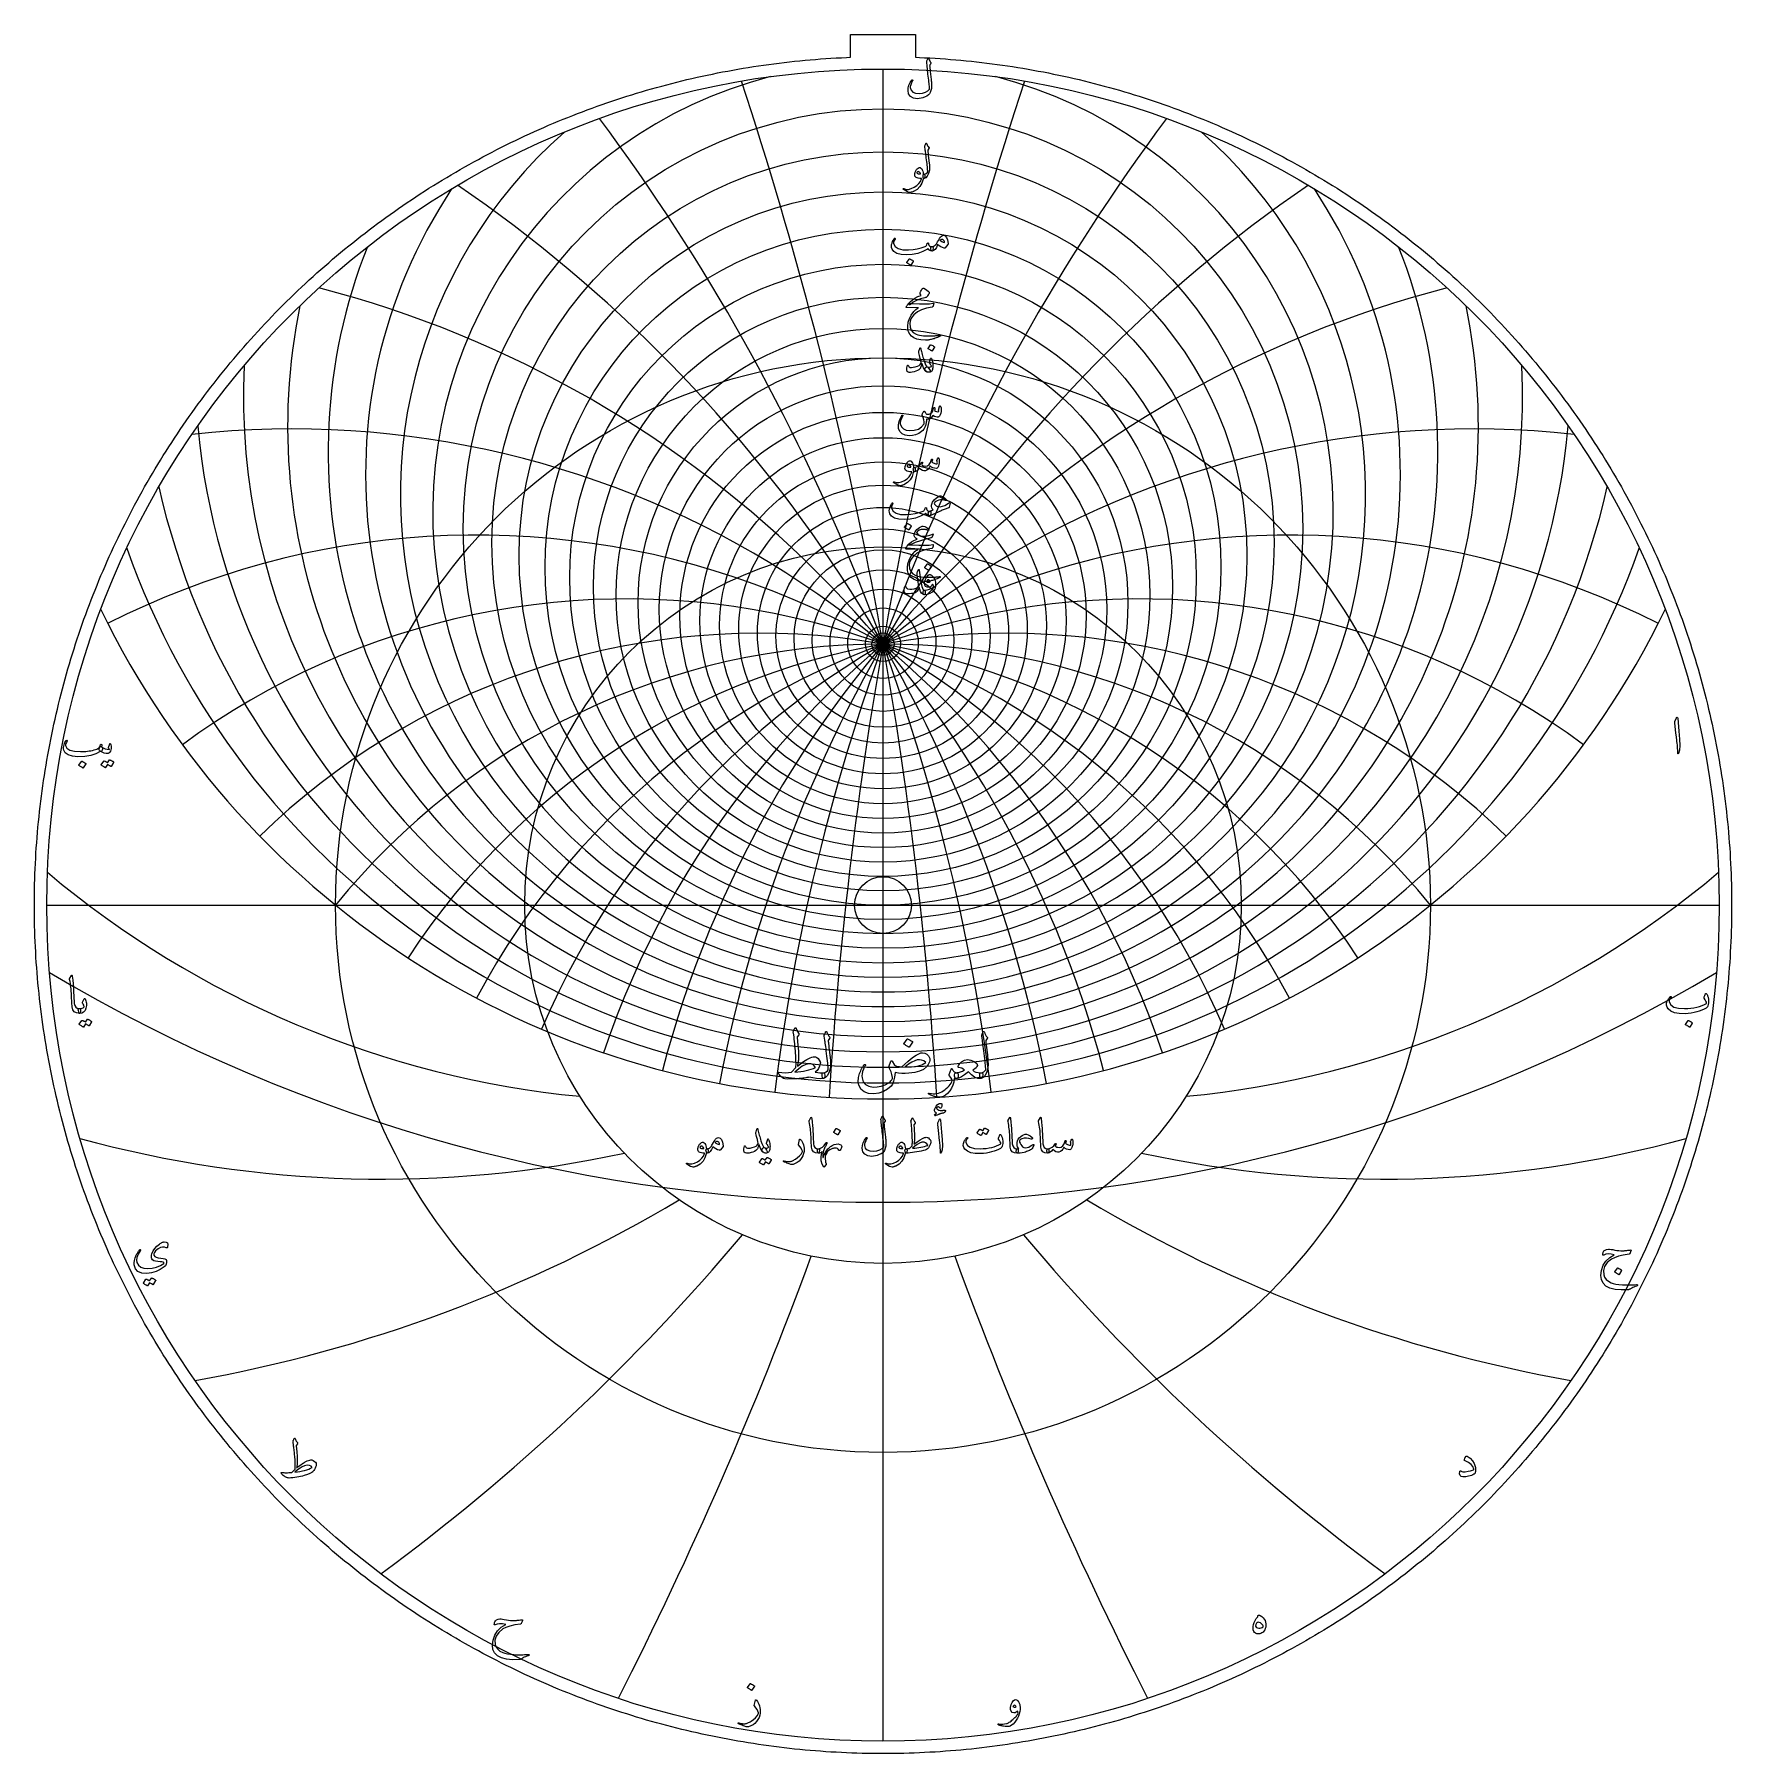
# Model space of a CAD drawing. Header units: millimetres. Extents: x -80 to 80, y -80 to 82.
import ezdxf

# ---------------------------------------------------------------- set-up
doc = ezdxf.new("R2010")
doc.units = ezdxf.units.MM
for name, color, linetype in [('CUT_INNER', 6, 'Continuous'), ('CUT_OUTER', 1, 'Continuous'), ('ENGRAVE', 7, 'Continuous'), ('ENGRAVE_FINE', 8, 'Continuous'), ('TEXT', 5, 'Continuous')]:
    doc.layers.add(name, color=color, linetype=linetype)

msp = doc.modelspace()

# ---------------------------------------------------------------- linework, layer by layer
at = {"layer": 'CUT_INNER'}
msp.add_circle((0, 0), 2.69, dxfattribs=at)
at = {"layer": 'CUT_OUTER'}
msp.add_lwpolyline([(80.3685, -0.4931), (80.3639, -0.9863), (80.3564, -1.4793), (80.3458, -1.9724), (80.3322, -2.4653), (80.3155, -2.9582), (80.2959, -3.4509), (80.2732, -3.9436), (80.2475, -4.436), (80.2188, -4.9283), (80.187, -5.4205), (80.1522, -5.9124), (80.1144, -6.4041), (80.0736, -6.8955), (80.0298, -7.3867), (79.983, -7.8776), (79.9332, -8.3683), (79.8803, -8.8586), (79.8244, -9.3485), (79.7656, -9.8381), (79.7037, -10.3274), (79.6388, -10.8163), (79.571, -11.3047), (79.5001, -11.7927), (79.4263, -12.2803), (79.3494, -12.7674), (79.2696, -13.2541), (79.1868, -13.7402), (79.101, -14.2258), (79.0122, -14.7109), (78.9204, -15.1954), (78.8257, -15.6794), (78.728, -16.1628), (78.6274, -16.6455), (78.5238, -17.1277), (78.4172, -17.6092), (78.3077, -18.09), (78.1952, -18.5701), (78.0798, -19.0496), (77.9614, -19.5283), (77.8401, -20.0063), (77.7159, -20.4836), (77.5888, -20.96), (77.4587, -21.4357), (77.3257, -21.9106), (77.1898, -22.3846), (77.051, -22.8578), (76.9093, -23.3302), (76.7647, -23.8016), (76.6172, -24.2722), (76.4668, -24.7419), (76.3136, -25.2106), (76.1575, -25.6784), (75.9985, -26.1452), (75.8366, -26.611), (75.6719, -27.0758), (75.5043, -27.5396), (75.3339, -28.0024), (75.1607, -28.4641), (74.9846, -28.9248), (74.8057, -29.3843), (74.624, -29.8428), (74.4395, -30.3001), (74.2522, -30.7563), (74.0621, -31.2113), (73.8692, -31.6651), (73.6735, -32.1178), (73.475, -32.5692), (73.2738, -33.0195), (73.0698, -33.4684), (72.8631, -33.9162), (72.6536, -34.3626), (72.4414, -34.8078), (72.2265, -35.2516), (72.0088, -35.6941), (71.7884, -36.1353), (71.5654, -36.5751), (71.3396, -37.0135), (71.1111, -37.4505), (70.88, -37.8862), (70.6462, -38.3204), (70.4098, -38.7531), (70.1706, -39.1844), (69.9289, -39.6142), (69.6845, -40.0426), (69.4375, -40.4694), (69.1879, -40.8947), (68.9356, -41.3184), (68.6808, -41.7406), (68.4234, -42.1613), (68.1634, -42.5803), (67.9009, -42.9978), (67.6358, -43.4136), (67.3681, -43.8278), (67.0979, -44.2403), (66.8252, -44.6512), (66.55, -45.0604), (66.2722, -45.4679), (65.992, -45.8736), (65.7093, -46.2777), (65.4241, -46.68), (65.1364, -47.0806), (64.8463, -47.4794), (64.5538, -47.8764), (64.2588, -48.2715), (63.9614, -48.6649), (63.6616, -49.0565), (63.3594, -49.4462), (63.0548, -49.834), (62.7479, -50.22), (62.4385, -50.604), (62.1269, -50.9862), (61.8128, -51.3664), (61.4965, -51.7447), (61.1778, -52.1211), (60.8569, -52.4955), (60.5336, -52.8679), (60.2081, -53.2384), (59.8803, -53.6068), (59.5502, -53.9732), (59.2179, -54.3376), (58.8834, -54.6999), (58.5467, -55.0602), (58.2077, -55.4184), (57.8666, -55.7745), (57.5233, -56.1285), (57.1778, -56.4804), (56.8302, -56.8302), (56.4804, -57.1778), (56.1285, -57.5233), (55.7745, -57.8666), (55.4184, -58.2077), (55.0602, -58.5467), (54.6999, -58.8834), (54.3376, -59.2179), (53.9732, -59.5502), (53.6068, -59.8803), (53.2384, -60.2081), (52.8679, -60.5336), (52.4955, -60.8569), (52.1211, -61.1778), (51.7447, -61.4965), (51.3664, -61.8128), (50.9862, -62.1269), (50.604, -62.4385), (50.22, -62.7479), (49.834, -63.0548), (49.4462, -63.3594), (49.0565, -63.6616), (48.6649, -63.9614), (48.2715, -64.2588), (47.8764, -64.5538), (47.4794, -64.8463), (47.0806, -65.1364), (46.68, -65.4241), (46.2777, -65.7093), (45.8736, -65.992), (45.4679, -66.2722), (45.0604, -66.55), (44.6512, -66.8252), (44.2403, -67.0979), (43.8278, -67.3681), (43.4136, -67.6358), (42.9978, -67.9009), (42.5803, -68.1634), (42.1613, -68.4234), (41.7406, -68.6808), (41.3184, -68.9356), (40.8947, -69.1879), (40.4694, -69.4375), (40.0426, -69.6845), (39.6142, -69.9289), (39.1844, -70.1706), (38.7531, -70.4098), (38.3204, -70.6462), (37.8862, -70.88), (37.4505, -71.1111), (37.0135, -71.3396), (36.5751, -71.5654), (36.1353, -71.7884), (35.6941, -72.0088), (35.2516, -72.2265), (34.8078, -72.4414), (34.3626, -72.6536), (33.9162, -72.8631), (33.4684, -73.0698), (33.0195, -73.2738), (32.5692, -73.475), (32.1178, -73.6735), (31.6651, -73.8692), (31.2113, -74.0621), (30.7563, -74.2522), (30.3001, -74.4395), (29.8428, -74.624), (29.3843, -74.8057), (28.9248, -74.9846), (28.4641, -75.1607), (28.0024, -75.3339), (27.5396, -75.5043), (27.0758, -75.6719), (26.611, -75.8366), (26.1452, -75.9985), (25.6784, -76.1575), (25.2106, -76.3136), (24.7419, -76.4668), (24.2722, -76.6172), (23.8016, -76.7647), (23.3302, -76.9093), (22.8578, -77.051), (22.3846, -77.1898), (21.9106, -77.3257), (21.4357, -77.4587), (20.96, -77.5888), (20.4836, -77.7159), (20.0063, -77.8401), (19.5283, -77.9614), (19.0496, -78.0798), (18.5701, -78.1952), (18.09, -78.3077), (17.6092, -78.4172), (17.1277, -78.5238), (16.6455, -78.6274), (16.1628, -78.728), (15.6794, -78.8257), (15.1954, -78.9204), (14.7109, -79.0122), (14.2258, -79.101), (13.7402, -79.1868), (13.2541, -79.2696), (12.7674, -79.3494), (12.2803, -79.4263), (11.7927, -79.5001), (11.3047, -79.571), (10.8163, -79.6388), (10.3274, -79.7037), (9.8381, -79.7656), (9.3485, -79.8244), (8.8586, -79.8803), (8.3683, -79.9332), (7.8776, -79.983), (7.3867, -80.0298), (6.8955, -80.0736), (6.4041, -80.1144), (5.9124, -80.1522), (5.4205, -80.187), (4.9283, -80.2188), (4.436, -80.2475), (3.9436, -80.2732), (3.4509, -80.2959), (2.9582, -80.3155), (2.4653, -80.3322), (1.9724, -80.3458), (1.4793, -80.3564), (0.9863, -80.3639), (0.4931, -80.3685), (0, -80.37), (-0.4931, -80.3685), (-0.9863, -80.3639), (-1.4793, -80.3564), (-1.9724, -80.3458), (-2.4653, -80.3322), (-2.9582, -80.3155), (-3.4509, -80.2959), (-3.9436, -80.2732), (-4.436, -80.2475), (-4.9283, -80.2188), (-5.4205, -80.187), (-5.9124, -80.1522), (-6.4041, -80.1144), (-6.8955, -80.0736), (-7.3867, -80.0298), (-7.8776, -79.983), (-8.3683, -79.9332), (-8.8586, -79.8803), (-9.3485, -79.8244), (-9.8381, -79.7656), (-10.3274, -79.7037), (-10.8163, -79.6388), (-11.3047, -79.571), (-11.7927, -79.5001), (-12.2803, -79.4263), (-12.7674, -79.3494), (-13.2541, -79.2696), (-13.7402, -79.1868), (-14.2258, -79.101), (-14.7109, -79.0122), (-15.1954, -78.9204), (-15.6794, -78.8257), (-16.1628, -78.728), (-16.6455, -78.6274), (-17.1277, -78.5238), (-17.6092, -78.4172), (-18.09, -78.3077), (-18.5701, -78.1952), (-19.0496, -78.0798), (-19.5283, -77.9614), (-20.0063, -77.8401), (-20.4836, -77.7159), (-20.96, -77.5888), (-21.4357, -77.4587), (-21.9106, -77.3257), (-22.3846, -77.1898), (-22.8578, -77.051), (-23.3302, -76.9093), (-23.8016, -76.7647), (-24.2722, -76.6172), (-24.7419, -76.4668), (-25.2106, -76.3136), (-25.6784, -76.1575), (-26.1452, -75.9985), (-26.611, -75.8366), (-27.0758, -75.6719), (-27.5396, -75.5043), (-28.0024, -75.3339), (-28.4641, -75.1607), (-28.9248, -74.9846), (-29.3843, -74.8057), (-29.8428, -74.624), (-30.3001, -74.4395), (-30.7563, -74.2522), (-31.2113, -74.0621), (-31.6651, -73.8692), (-32.1178, -73.6735), (-32.5692, -73.475), (-33.0195, -73.2738), (-33.4684, -73.0698), (-33.9162, -72.8631), (-34.3626, -72.6536), (-34.8078, -72.4414), (-35.2516, -72.2265), (-35.6941, -72.0088), (-36.1353, -71.7884), (-36.5751, -71.5654), (-37.0135, -71.3396), (-37.4505, -71.1111), (-37.8862, -70.88), (-38.3204, -70.6462), (-38.7531, -70.4098), (-39.1844, -70.1706), (-39.6142, -69.9289), (-40.0426, -69.6845), (-40.4694, -69.4375), (-40.8947, -69.1879), (-41.3184, -68.9356), (-41.7406, -68.6808), (-42.1613, -68.4234), (-42.5803, -68.1634), (-42.9978, -67.9009), (-43.4136, -67.6358), (-43.8278, -67.3681), (-44.2403, -67.0979), (-44.6512, -66.8252), (-45.0604, -66.55), (-45.4679, -66.2722), (-45.8736, -65.992), (-46.2777, -65.7093), (-46.68, -65.4241), (-47.0806, -65.1364), (-47.4794, -64.8463), (-47.8764, -64.5538), (-48.2715, -64.2588), (-48.6649, -63.9614), (-49.0565, -63.6616), (-49.4462, -63.3594), (-49.834, -63.0548), (-50.22, -62.7479), (-50.604, -62.4385), (-50.9862, -62.1269), (-51.3664, -61.8128), (-51.7447, -61.4965), (-52.1211, -61.1778), (-52.4955, -60.8569), (-52.8679, -60.5336), (-53.2384, -60.2081), (-53.6068, -59.8803), (-53.9732, -59.5502), (-54.3376, -59.2179), (-54.6999, -58.8834), (-55.0602, -58.5467), (-55.4184, -58.2077), (-55.7745, -57.8666), (-56.1285, -57.5233), (-56.4804, -57.1778), (-56.8302, -56.8302), (-57.1778, -56.4804), (-57.5233, -56.1285), (-57.8666, -55.7745), (-58.2077, -55.4184), (-58.5467, -55.0602), (-58.8834, -54.6999), (-59.2179, -54.3376), (-59.5502, -53.9732), (-59.8803, -53.6068), (-60.2081, -53.2384), (-60.5336, -52.8679), (-60.8569, -52.4955), (-61.1778, -52.1211), (-61.4965, -51.7447), (-61.8128, -51.3664), (-62.1269, -50.9862), (-62.4385, -50.604), (-62.7479, -50.22), (-63.0548, -49.834), (-63.3594, -49.4462), (-63.6616, -49.0565), (-63.9614, -48.6649), (-64.2588, -48.2715), (-64.5538, -47.8764), (-64.8463, -47.4794), (-65.1364, -47.0806), (-65.4241, -46.68), (-65.7093, -46.2777), (-65.992, -45.8736), (-66.2722, -45.4679), (-66.55, -45.0604), (-66.8252, -44.6512), (-67.0979, -44.2403), (-67.3681, -43.8278), (-67.6358, -43.4136), (-67.9009, -42.9978), (-68.1634, -42.5803), (-68.4234, -42.1613), (-68.6808, -41.7406), (-68.9356, -41.3184), (-69.1879, -40.8947), (-69.4375, -40.4694), (-69.6845, -40.0426), (-69.9289, -39.6142), (-70.1706, -39.1844), (-70.4098, -38.7531), (-70.6462, -38.3204), (-70.88, -37.8862), (-71.1111, -37.4505), (-71.3396, -37.0135), (-71.5654, -36.5751), (-71.7884, -36.1353), (-72.0088, -35.6941), (-72.2265, -35.2516), (-72.4414, -34.8078), (-72.6536, -34.3626), (-72.8631, -33.9162), (-73.0698, -33.4684), (-73.2738, -33.0195), (-73.475, -32.5692), (-73.6735, -32.1178), (-73.8692, -31.6651), (-74.0621, -31.2113), (-74.2522, -30.7563), (-74.4395, -30.3001), (-74.624, -29.8428), (-74.8057, -29.3843), (-74.9846, -28.9248), (-75.1607, -28.4641), (-75.3339, -28.0024), (-75.5043, -27.5396), (-75.6719, -27.0758), (-75.8366, -26.611), (-75.9985, -26.1452), (-76.1575, -25.6784), (-76.3136, -25.2106), (-76.4668, -24.7419), (-76.6172, -24.2722), (-76.7647, -23.8016), (-76.9093, -23.3302), (-77.051, -22.8578), (-77.1898, -22.3846), (-77.3257, -21.9106), (-77.4587, -21.4357), (-77.5888, -20.96), (-77.7159, -20.4836), (-77.8401, -20.0063), (-77.9614, -19.5283), (-78.0798, -19.0496), (-78.1952, -18.5701), (-78.3077, -18.09), (-78.4172, -17.6092), (-78.5238, -17.1277), (-78.6274, -16.6455), (-78.728, -16.1628), (-78.8257, -15.6794), (-78.9204, -15.1954), (-79.0122, -14.7109), (-79.101, -14.2258), (-79.1868, -13.7402), (-79.2696, -13.2541), (-79.3494, -12.7674), (-79.4263, -12.2803), (-79.5001, -11.7927), (-79.571, -11.3047), (-79.6388, -10.8163), (-79.7037, -10.3274), (-79.7656, -9.8381), (-79.8244, -9.3485), (-79.8803, -8.8586), (-79.9332, -8.3683), (-79.983, -7.8776), (-80.0298, -7.3867), (-80.0736, -6.8955), (-80.1144, -6.4041), (-80.1522, -5.9124), (-80.187, -5.4205), (-80.2188, -4.9283), (-80.2475, -4.436), (-80.2732, -3.9436), (-80.2959, -3.4509), (-80.3155, -2.9582), (-80.3322, -2.4653), (-80.3458, -1.9724), (-80.3564, -1.4793), (-80.3639, -0.9863), (-80.3685, -0.4931), (-80.37, 0), (-80.3685, 0.4931), (-80.3639, 0.9863), (-80.3564, 1.4793), (-80.3458, 1.9724), (-80.3322, 2.4653), (-80.3155, 2.9582), (-80.2959, 3.4509), (-80.2732, 3.9436), (-80.2475, 4.436), (-80.2188, 4.9283), (-80.187, 5.4205), (-80.1522, 5.9124), (-80.1144, 6.4041), (-80.0736, 6.8955), (-80.0298, 7.3867), (-79.983, 7.8776), (-79.9332, 8.3683), (-79.8803, 8.8586), (-79.8244, 9.3485), (-79.7656, 9.8381), (-79.7037, 10.3274), (-79.6388, 10.8163), (-79.571, 11.3047), (-79.5001, 11.7927), (-79.4263, 12.2803), (-79.3494, 12.7674), (-79.2696, 13.2541), (-79.1868, 13.7402), (-79.101, 14.2258), (-79.0122, 14.7109), (-78.9204, 15.1954), (-78.8257, 15.6794), (-78.728, 16.1628), (-78.6274, 16.6455), (-78.5238, 17.1277), (-78.4172, 17.6092), (-78.3077, 18.09), (-78.1952, 18.5701), (-78.0798, 19.0496), (-77.9614, 19.5283), (-77.8401, 20.0063), (-77.7159, 20.4836), (-77.5888, 20.96), (-77.4587, 21.4357), (-77.3257, 21.9106), (-77.1898, 22.3846), (-77.051, 22.8578), (-76.9093, 23.3302), (-76.7647, 23.8016), (-76.6172, 24.2722), (-76.4668, 24.7419), (-76.3136, 25.2106), (-76.1575, 25.6784), (-75.9985, 26.1452), (-75.8366, 26.611), (-75.6719, 27.0758), (-75.5043, 27.5396), (-75.3339, 28.0024), (-75.1607, 28.4641), (-74.9846, 28.9248), (-74.8057, 29.3843), (-74.624, 29.8428), (-74.4395, 30.3001), (-74.2522, 30.7563), (-74.0621, 31.2113), (-73.8692, 31.6651), (-73.6735, 32.1178), (-73.475, 32.5692), (-73.2738, 33.0195), (-73.0698, 33.4684), (-72.8631, 33.9162), (-72.6536, 34.3626), (-72.4414, 34.8078), (-72.2265, 35.2516), (-72.0088, 35.6941), (-71.7884, 36.1353), (-71.5654, 36.5751), (-71.3396, 37.0135), (-71.1111, 37.4505), (-70.88, 37.8862), (-70.6462, 38.3204), (-70.4098, 38.7531), (-70.1706, 39.1844), (-69.9289, 39.6142), (-69.6845, 40.0426), (-69.4375, 40.4694), (-69.1879, 40.8947), (-68.9356, 41.3184), (-68.6808, 41.7406), (-68.4234, 42.1613), (-68.1634, 42.5803), (-67.9009, 42.9978), (-67.6358, 43.4136), (-67.3681, 43.8278), (-67.0979, 44.2403), (-66.8252, 44.6512), (-66.55, 45.0604), (-66.2722, 45.4679), (-65.992, 45.8736), (-65.7093, 46.2777), (-65.4241, 46.68), (-65.1364, 47.0806), (-64.8463, 47.4794), (-64.5538, 47.8764), (-64.2588, 48.2715), (-63.9614, 48.6649), (-63.6616, 49.0565), (-63.3594, 49.4462), (-63.0548, 49.834), (-62.7479, 50.22), (-62.4385, 50.604), (-62.1269, 50.9862), (-61.8128, 51.3664), (-61.4965, 51.7447), (-61.1778, 52.1211), (-60.8569, 52.4955), (-60.5336, 52.8679), (-60.2081, 53.2384), (-59.8803, 53.6068), (-59.5502, 53.9732), (-59.2179, 54.3376), (-58.8834, 54.6999), (-58.5467, 55.0602), (-58.2077, 55.4184), (-57.8666, 55.7745), (-57.5233, 56.1285), (-57.1778, 56.4804), (-56.8302, 56.8302), (-56.4804, 57.1778), (-56.1285, 57.5233), (-55.7745, 57.8666), (-55.4184, 58.2077), (-55.0602, 58.5467), (-54.6999, 58.8834), (-54.3376, 59.2179), (-53.9732, 59.5502), (-53.6068, 59.8803), (-53.2384, 60.2081), (-52.8679, 60.5336), (-52.4955, 60.8569), (-52.1211, 61.1778), (-51.7447, 61.4965), (-51.3664, 61.8128), (-50.9862, 62.1269), (-50.604, 62.4385), (-50.22, 62.7479), (-49.834, 63.0548), (-49.4462, 63.3594), (-49.0565, 63.6616), (-48.6649, 63.9614), (-48.2715, 64.2588), (-47.8764, 64.5538), (-47.4794, 64.8463), (-47.0806, 65.1364), (-46.68, 65.4241), (-46.2777, 65.7093), (-45.8736, 65.992), (-45.4679, 66.2722), (-45.0604, 66.55), (-44.6512, 66.8252), (-44.2403, 67.0979), (-43.8278, 67.3681), (-43.4136, 67.6358), (-42.9978, 67.9009), (-42.5803, 68.1634), (-42.1613, 68.4234), (-41.7406, 68.6808), (-41.3184, 68.9356), (-40.8947, 69.1879), (-40.4694, 69.4375), (-40.0426, 69.6845), (-39.6142, 69.9289), (-39.1844, 70.1706), (-38.7531, 70.4098), (-38.3204, 70.6462), (-37.8862, 70.88), (-37.4505, 71.1111), (-37.0135, 71.3396), (-36.5751, 71.5654), (-36.1353, 71.7884), (-35.6941, 72.0088), (-35.2516, 72.2265), (-34.8078, 72.4414), (-34.3626, 72.6536), (-33.9162, 72.8631), (-33.4684, 73.0698), (-33.0195, 73.2738), (-32.5692, 73.475), (-32.1178, 73.6735), (-31.6651, 73.8692), (-31.2113, 74.0621), (-30.7563, 74.2522), (-30.3001, 74.4395), (-29.8428, 74.624), (-29.3843, 74.8057), (-28.9248, 74.9846), (-28.4641, 75.1607), (-28.0024, 75.3339), (-27.5396, 75.5043), (-27.0758, 75.6719), (-26.611, 75.8366), (-26.1452, 75.9985), (-25.6784, 76.1575), (-25.2106, 76.3136), (-24.7419, 76.4668), (-24.2722, 76.6172), (-23.8016, 76.7647), (-23.3302, 76.9093), (-22.8578, 77.051), (-22.3846, 77.1898), (-21.9106, 77.3257), (-21.4357, 77.4587), (-20.96, 77.5888), (-20.4836, 77.7159), (-20.0063, 77.8401), (-19.5283, 77.9614), (-19.0496, 78.0798), (-18.5701, 78.1952), (-18.09, 78.3077), (-17.6092, 78.4172), (-17.1277, 78.5238), (-16.6455, 78.6274), (-16.1628, 78.728), (-15.6794, 78.8257), (-15.1954, 78.9204), (-14.7109, 79.0122), (-14.2258, 79.101), (-13.7402, 79.1868), (-13.2541, 79.2696), (-12.7674, 79.3494), (-12.2803, 79.4263), (-11.7927, 79.5001), (-11.3047, 79.571), (-10.8163, 79.6388), (-10.3274, 79.7037), (-9.8381, 79.7656), (-9.3485, 79.8244), (-8.8586, 79.8803), (-8.3683, 79.9332), (-7.8776, 79.983), (-7.3867, 80.0298), (-6.8955, 80.0736), (-6.4041, 80.1144), (-5.9124, 80.1522), (-5.4205, 80.187), (-4.9283, 80.2188), (-4.436, 80.2475), (-3.9436, 80.2732), (-3.4509, 80.2959), (-3.08, 80.3107), (-3.08, 82.482), (3.08, 82.482), (3.08, 80.3107), (3.4509, 80.2959), (3.9436, 80.2732), (4.436, 80.2475), (4.9283, 80.2188), (5.4205, 80.187), (5.9124, 80.1522), (6.4041, 80.1144), (6.8955, 80.0736), (7.3867, 80.0298), (7.8776, 79.983), (8.3683, 79.9332), (8.8586, 79.8803), (9.3485, 79.8244), (9.8381, 79.7656), (10.3274, 79.7037), (10.8163, 79.6388), (11.3047, 79.571), (11.7927, 79.5001), (12.2803, 79.4263), (12.7674, 79.3494), (13.2541, 79.2696), (13.7402, 79.1868), (14.2258, 79.101), (14.7109, 79.0122), (15.1954, 78.9204), (15.6794, 78.8257), (16.1628, 78.728), (16.6455, 78.6274), (17.1277, 78.5238), (17.6092, 78.4172), (18.09, 78.3077), (18.5701, 78.1952), (19.0496, 78.0798), (19.5283, 77.9614), (20.0063, 77.8401), (20.4836, 77.7159), (20.96, 77.5888), (21.4357, 77.4587), (21.9106, 77.3257), (22.3846, 77.1898), (22.8578, 77.051), (23.3302, 76.9093), (23.8016, 76.7647), (24.2722, 76.6172), (24.7419, 76.4668), (25.2106, 76.3136), (25.6784, 76.1575), (26.1452, 75.9985), (26.611, 75.8366), (27.0758, 75.6719), (27.5396, 75.5043), (28.0024, 75.3339), (28.4641, 75.1607), (28.9248, 74.9846), (29.3843, 74.8057), (29.8428, 74.624), (30.3001, 74.4395), (30.7563, 74.2522), (31.2113, 74.0621), (31.6651, 73.8692), (32.1178, 73.6735), (32.5692, 73.475), (33.0195, 73.2738), (33.4684, 73.0698), (33.9162, 72.8631), (34.3626, 72.6536), (34.8078, 72.4414), (35.2516, 72.2265), (35.6941, 72.0088), (36.1353, 71.7884), (36.5751, 71.5654), (37.0135, 71.3396), (37.4505, 71.1111), (37.8862, 70.88), (38.3204, 70.6462), (38.7531, 70.4098), (39.1844, 70.1706), (39.6142, 69.9289), (40.0426, 69.6845), (40.4694, 69.4375), (40.8947, 69.1879), (41.3184, 68.9356), (41.7406, 68.6808), (42.1613, 68.4234), (42.5803, 68.1634), (42.9978, 67.9009), (43.4136, 67.6358), (43.8278, 67.3681), (44.2403, 67.0979), (44.6512, 66.8252), (45.0604, 66.55), (45.4679, 66.2722), (45.8736, 65.992), (46.2777, 65.7093), (46.68, 65.4241), (47.0806, 65.1364), (47.4794, 64.8463), (47.8764, 64.5538), (48.2715, 64.2588), (48.6649, 63.9614), (49.0565, 63.6616), (49.4462, 63.3594), (49.834, 63.0548), (50.22, 62.7479), (50.604, 62.4385), (50.9862, 62.1269), (51.3664, 61.8128), (51.7447, 61.4965), (52.1211, 61.1778), (52.4955, 60.8569), (52.8679, 60.5336), (53.2384, 60.2081), (53.6068, 59.8803), (53.9732, 59.5502), (54.3376, 59.2179), (54.6999, 58.8834), (55.0602, 58.5467), (55.4184, 58.2077), (55.7745, 57.8666), (56.1285, 57.5233), (56.4804, 57.1778), (56.8302, 56.8302), (57.1778, 56.4804), (57.5233, 56.1285), (57.8666, 55.7745), (58.2077, 55.4184), (58.5467, 55.0602), (58.8834, 54.6999), (59.2179, 54.3376), (59.5502, 53.9732), (59.8803, 53.6068), (60.2081, 53.2384), (60.5336, 52.8679), (60.8569, 52.4955), (61.1778, 52.1211), (61.4965, 51.7447), (61.8128, 51.3664), (62.1269, 50.9862), (62.4385, 50.604), (62.7479, 50.22), (63.0548, 49.834), (63.3594, 49.4462), (63.6616, 49.0565), (63.9614, 48.6649), (64.2588, 48.2715), (64.5538, 47.8764), (64.8463, 47.4794), (65.1364, 47.0806), (65.4241, 46.68), (65.7093, 46.2777), (65.992, 45.8736), (66.2722, 45.4679), (66.55, 45.0604), (66.8252, 44.6512), (67.0979, 44.2403), (67.3681, 43.8278), (67.6358, 43.4136), (67.9009, 42.9978), (68.1634, 42.5803), (68.4234, 42.1613), (68.6808, 41.7406), (68.9356, 41.3184), (69.1879, 40.8947), (69.4375, 40.4694), (69.6845, 40.0426), (69.9289, 39.6142), (70.1706, 39.1844), (70.4098, 38.7531), (70.6462, 38.3204), (70.88, 37.8862), (71.1111, 37.4505), (71.3396, 37.0135), (71.5654, 36.5751), (71.7884, 36.1353), (72.0088, 35.6941), (72.2265, 35.2516), (72.4414, 34.8078), (72.6536, 34.3626), (72.8631, 33.9162), (73.0698, 33.4684), (73.2738, 33.0195), (73.475, 32.5692), (73.6735, 32.1178), (73.8692, 31.6651), (74.0621, 31.2113), (74.2522, 30.7563), (74.4395, 30.3001), (74.624, 29.8428), (74.8057, 29.3843), (74.9846, 28.9248), (75.1607, 28.4641), (75.3339, 28.0024), (75.5043, 27.5396), (75.6719, 27.0758), (75.8366, 26.611), (75.9985, 26.1452), (76.1575, 25.6784), (76.3136, 25.2106), (76.4668, 24.7419), (76.6172, 24.2722), (76.7647, 23.8016), (76.9093, 23.3302), (77.051, 22.8578), (77.1898, 22.3846), (77.3257, 21.9106), (77.4587, 21.4357), (77.5888, 20.96), (77.7159, 20.4836), (77.8401, 20.0063), (77.9614, 19.5283), (78.0798, 19.0496), (78.1952, 18.5701), (78.3077, 18.09), (78.4172, 17.6092), (78.5238, 17.1277), (78.6274, 16.6455), (78.728, 16.1628), (78.8257, 15.6794), (78.9204, 15.1954), (79.0122, 14.7109), (79.101, 14.2258), (79.1868, 13.7402), (79.2696, 13.2541), (79.3494, 12.7674), (79.4263, 12.2803), (79.5001, 11.7927), (79.571, 11.3047), (79.6388, 10.8163), (79.7037, 10.3274), (79.7656, 9.8381), (79.8244, 9.3485), (79.8803, 8.8586), (79.9332, 8.3683), (79.983, 7.8776), (80.0298, 7.3867), (80.0736, 6.8955), (80.1144, 6.4041), (80.1522, 5.9124), (80.187, 5.4205), (80.2188, 4.9283), (80.2475, 4.436), (80.2732, 3.9436), (80.2959, 3.4509), (80.3155, 2.9582), (80.3322, 2.4653), (80.3458, 1.9724), (80.3564, 1.4793), (80.3639, 0.9863), (80.3685, 0.4931), (80.37, 0)], close=True, dxfattribs=at)
at = {"layer": 'ENGRAVE'}
for points in [[(0, -79.2), (0, 79.2)], [(-79.2, 0), (79.2, 0)], [(0, -79.2), (0, -33.9362)]]:
    msp.add_lwpolyline(points, dxfattribs=at)
for centre, radius in [((0, 0), 79.2), ((0, 35.6763), 39.7565), ((0, 30.1475), 27.4305), ((0, 0), 51.8435), ((0, 26.9436), 17.3349), ((0, 0), 33.9362), ((0, 25.2563), 8.4113), ((0, 24.7281), 1.056)]:
    msp.add_circle(centre, radius, dxfattribs=at)
for centre, radius, start, end in [((0, 45.3644), 56.3841, 168.321204, 11.678796), ((0, 64.0214), 82.3801, 205.930897, 334.069103), ((0, -41.982), 66.7101, 39, 141), ((0, -41.982), 66.7101, 39, 141), ((-19.7512, 73.7125), 92.2572, 229.930345, 264.433471), ((19.7512, 73.7125), 92.2572, 275.566529, 310.069655), ((-47.4355, 82.1606), 108.1122, 254.649234, 282.251734), ((47.4355, 82.1606), 108.1122, 257.748266, 285.350766), ((-89.0664, 89.0664), 136.2109, 280.110978, 300.812853), ((89.0664, 89.0664), 136.2109, 239.187147, 259.889022), ((-163.1309, 94.1837), 195.3715, 306.268884, 320.070135), ((163.1309, 94.1837), 195.3715, 219.929865, 233.731116), ((-363.2382, 97.3294), 379.6087, 332.979731, 339.880356), ((363.2382, 97.3294), 379.6087, 200.119644, 207.020269)]:
    msp.add_arc(centre, radius, start, end, dxfattribs=at)
at = {"layer": 'ENGRAVE_FINE'}
for centre, radius in [((0, 34.3197), 37.0367), ((0, 33.1031), 34.4607), ((0, 32.0107), 32.0107), ((0, 31.0292), 29.6717), ((0, 29.3559), 25.2757), ((0, 28.6462), 23.1973), ((0, 28.0115), 21.1862), ((0, 27.4456), 19.2344), ((0, 26.5008), 15.4812), ((0, 26.1137), 13.6672), ((0, 25.779), 11.8875), ((0, 25.4939), 10.1371), ((0, 25.0642), 6.7055), ((0, 24.9163), 5.0155), ((0, 24.8115), 3.3372), ((0, 24.7489), 1.6667)]:
    msp.add_circle(centre, radius, dxfattribs=at)
for centre, radius, start, end in [((0, 37.1915), 42.6405, 104.46207, 75.53793), ((-378.3318, -41.982), 384.1681, 3.549067, 18.208032), ((-378.3318, -41.982), 384.1681, 3.549067, 18.208032), ((378.3318, -41.982), 384.1681, 161.791968, 176.450933), ((378.3318, -41.982), 384.1681, 161.791968, 176.450933), ((-183.2845, -41.982), 195.0473, 7.145895, 36.6736), ((-183.2845, -41.982), 195.0473, 7.145895, 36.6736), ((183.2845, -41.982), 195.0473, 143.3264, 172.854105), ((183.2845, -41.982), 195.0473, 143.3264, 172.854105), ((0, 38.8878), 45.7131, 131.307855, 48.692145), ((0, 40.7922), 49.0034, 146.48771, 33.51229), ((-115.5453, -41.982), 133.4202, 10.840654, 55.662821), ((-115.5453, -41.982), 133.4202, 10.840654, 55.662821), ((115.5453, -41.982), 133.4202, 124.337179, 169.159346), ((115.5453, -41.982), 133.4202, 124.337179, 169.159346), ((0, 42.9376), 52.5462, 158.307565, 21.692435), ((-79.502, -41.982), 103.7825, 14.688568, 75.445741), ((-79.502, -41.982), 103.7825, 14.688568, 75.445741), ((79.502, -41.982), 103.7825, 104.554259, 165.311432), ((79.502, -41.982), 103.7825, 104.554259, 165.311432), ((0, 48.1228), 60.5693, 177.166321, 2.833679), ((-55.9764, -41.982), 87.0838, 18.753071, 96.251491), ((-55.9764, -41.982), 87.0838, 18.753071, 96.251491), ((0, 51.2755), 65.1669, 185.179056, 354.820944), ((55.9764, -41.982), 87.0838, 83.748509, 161.246929), ((55.9764, -41.982), 87.0838, 83.748509, 161.246929), ((0, 54.9022), 70.259, 192.562112, 347.437888), ((-38.5151, -41.982), 77.0302, 23.109812, 116.954145), ((-38.5151, -41.982), 77.0302, 23.109812, 116.954145), ((38.5151, -41.982), 77.0302, 63.045855, 156.890188), ((38.5151, -41.982), 77.0302, 63.045855, 156.890188), ((0, 59.106), 75.9509, 199.448543, 340.551457), ((-24.2805, -41.982), 70.9914, 27.851987, 126.345474), ((-24.2805, -41.982), 70.9914, 27.851987, 126.345474), ((24.2805, -41.982), 70.9914, 53.654526, 152.148013), ((24.2805, -41.982), 70.9914, 53.654526, 152.148013), ((-11.7628, -41.982), 67.7392, 33.097661, 134.238363), ((-11.7628, -41.982), 67.7392, 33.097661, 134.238363), ((11.7628, -41.982), 67.7392, 45.761637, 146.902339), ((11.7628, -41.982), 67.7392, 45.761637, 146.902339), ((0, 125.7868), 153.9356, 239.147014, 300.852986)]:
    msp.add_arc(centre, radius, start, end, dxfattribs=at)
at = {"layer": 'TEXT'}
for points in [[(4.2412, 80.1759), (4.2494, 80.1903), (4.26, 80.2005), (4.2729, 80.2067), (4.2881, 80.2087), (4.3033, 80.2061), (4.3162, 80.1982), (4.3267, 80.185), (4.3349, 80.1666), (4.3785, 80.0591), (4.4251, 79.9663), (4.4746, 79.8882), (4.527, 79.8246), (4.5425, 79.8018), (4.5469, 79.7755), (4.5401, 79.7456), (4.5223, 79.7122), (4.5109, 79.6961), (4.5, 79.6806), (4.4898, 79.6657), (4.4801, 79.6513), (4.471, 79.6379), (4.4626, 79.6256), (4.4547, 79.6145), (4.4473, 79.6045), (4.435, 79.5864), (4.4263, 79.5647), (4.421, 79.5395), (4.4192, 79.5108), (4.4248, 79.4299), (4.4321, 79.3416), (4.4412, 79.246), (4.452, 79.1431), (4.4643, 79.0329), (4.4778, 78.9154), (4.4924, 78.7905), (4.5082, 78.6584), (4.5259, 78.5265), (4.5416, 78.4025), (4.5552, 78.2864), (4.5668, 78.1783), (4.5766, 78.0777), (4.5849, 77.9845), (4.5918, 77.8985), (4.5972, 77.8199), (4.6034, 77.5872), (4.5843, 77.3668), (4.5401, 77.1586), (4.4708, 76.9628), (4.4031, 76.8478), (4.2986, 76.7415), (4.1572, 76.644), (3.9789, 76.5553), (3.7857, 76.4818), (3.6042, 76.43), (3.4344, 76.3999), (3.2764, 76.3914), (2.8806, 76.4458), (2.5972, 76.5951), (2.4262, 76.8393), (2.3677, 77.1783), (2.3882, 77.4309), (2.4543, 77.6783), (2.5662, 77.9204), (2.7237, 78.1572), (2.7357, 78.1709), (2.7483, 78.1794), (2.7614, 78.1827), (2.7752, 78.1806), (2.7898, 78.175), (2.801, 78.1677), (2.8086, 78.1586), (2.8127, 78.1478), (2.8156, 78.1317), (2.815, 78.1162), (2.8109, 78.1013), (2.8033, 78.0869), (2.6959, 77.8776), (2.6218, 77.6993), (2.5811, 77.5521), (2.5738, 77.4359), (2.6519, 77.1856), (2.8209, 77.0108), (3.0805, 76.9116), (3.4309, 76.8879), (3.7468, 76.9221), (4.0152, 77.0014), (4.2363, 77.1259), (4.4099, 77.2954), (4.4062, 77.3772), (4.3999, 77.4728), (4.391, 77.5821), (4.3794, 77.7052), (4.3649, 77.8423), (4.3472, 77.9938), (4.3263, 78.1597), (4.3021, 78.3399), (4.2793, 78.5257), (4.2576, 78.7087), (4.2371, 78.8887), (4.2178, 79.0659), (4.2, 79.24), (4.1839, 79.4113), (4.1695, 79.5796), (4.1569, 79.745), (4.1382, 79.9043), (4.1391, 79.9224), (4.1417, 79.9394), (4.1461, 79.9552), (4.1523, 79.9698)], [(3.9579, 71.9135), (3.9895, 71.9899), (4.0141, 72.0505), (4.0316, 72.0953), (4.0422, 72.1243), (4.0504, 72.1427), (4.0609, 72.1559), (4.0738, 72.1638), (4.089, 72.1664), (4.1063, 72.1635), (4.1206, 72.1547), (4.1321, 72.1401), (4.1405, 72.1196), (4.1795, 72.0192), (4.226, 71.9287), (4.2802, 71.8482), (4.3419, 71.7777), (4.3592, 71.7551), (4.3642, 71.7297), (4.3569, 71.7013), (4.3373, 71.6699), (4.2342, 71.5247), (4.2412, 71.4597), (4.2483, 71.3959), (4.2553, 71.3333), (4.2623, 71.2718), (4.2693, 71.2115), (4.2764, 71.1524), (4.2834, 71.0944), (4.2904, 71.0376), (4.3551, 70.5118), (4.3946, 70.1008), (4.409, 69.8046), (4.3982, 69.6231), (4.3097, 69.2937), (4.1944, 69.0505), (4.0521, 68.8933), (3.8829, 68.8221), (3.8782, 68.8221), (3.8736, 68.8221), (3.8689, 68.8221), (3.8642, 68.8221), (3.8364, 68.8485), (3.8185, 68.9088), (3.8106, 69.0031), (3.8127, 69.1313), (3.8171, 69.1787), (3.8302, 69.2132), (3.8522, 69.2349), (3.8829, 69.2437), (4.0018, 69.2674), (4.1007, 69.3104), (4.1798, 69.3728), (4.2389, 69.4545), (4.235, 69.5525), (4.2278, 69.6641), (4.2174, 69.7891), (4.2038, 69.9275), (4.1872, 70.0789), (4.1681, 70.2425), (4.1463, 70.4185), (4.1218, 70.6067), (4.0993, 70.7917), (4.0785, 70.958), (4.0595, 71.1055), (4.0422, 71.2343), (4.0273, 71.3444), (4.0152, 71.4357), (4.0062, 71.5083), (4, 71.5622), (3.9532, 71.8292), (3.9517, 71.8555), (3.952, 71.8784), (3.9541, 71.8977), (3.9579, 71.9135)], [(3.7893, 68.7706), (3.6795, 68.3851), (3.4953, 68.0622), (3.2368, 67.8019), (2.904, 67.6043), (2.8575, 67.5843), (2.8115, 67.5663), (2.7661, 67.5503), (2.7213, 67.5364), (2.6774, 67.5249), (2.6347, 67.5159), (2.5931, 67.5096), (2.5527, 67.506), (2.452, 67.5203), (2.3185, 67.5727), (2.1522, 67.6632), (1.9532, 67.7917), (1.9318, 67.8101), (1.9192, 67.828), (1.9154, 67.8453), (1.9204, 67.8619), (1.9315, 67.8748), (1.9461, 67.8807), (1.9643, 67.8795), (1.986, 67.8713), (2.1929, 67.8043), (2.4251, 67.8046), (2.6824, 67.8722), (2.9649, 68.0071), (3.1956, 68.1638), (3.3864, 68.3479), (3.5375, 68.5596), (3.6487, 68.7987), (3.6479, 68.8072), (3.6452, 68.8139), (3.6408, 68.8189), (3.6347, 68.8221), (3.4734, 68.8315), (3.3361, 68.8502), (3.2228, 68.8783), (3.1335, 68.9158), (3.0644, 68.9738), (3.0211, 69.054), (3.0035, 69.1565), (3.0117, 69.2812), (3.0144, 69.2977), (3.0176, 69.3145), (3.0214, 69.3317), (3.0258, 69.3491), (3.0308, 69.3671), (3.0363, 69.386), (3.0425, 69.4057), (3.0492, 69.4264), (3.1042, 69.5601), (3.171, 69.6711), (3.2494, 69.7592), (3.3396, 69.8245), (3.4318, 69.8602), (3.5164, 69.8596), (3.5934, 69.8227), (3.6628, 69.7495), (3.7234, 69.6477), (3.7693, 69.5294), (3.8007, 69.3947), (3.8174, 69.2437), (3.8266, 69.2438), (3.8355, 69.2443), (3.8441, 69.245), (3.8525, 69.246), (3.8608, 69.2471), (3.8695, 69.2478), (3.8784, 69.2482), (3.8876, 69.2484), (3.9192, 69.2416), (3.9438, 69.2214), (3.9614, 69.1878), (3.9719, 69.1406), (3.9763, 69.0888), (3.9754, 69.0364), (3.9693, 68.9834), (3.9579, 68.9299), (3.9429, 68.8827), (3.9263, 68.8491), (3.9078, 68.8289), (3.8876, 68.8221), (3.7986, 68.8221), (3.798, 68.8137), (3.7963, 68.8022), (3.7934, 68.7879), (3.7893, 68.7706)], [(3.5644, 69.2952), (3.5152, 69.381), (3.4614, 69.4416), (3.4028, 69.477), (3.3396, 69.4872), (3.3018, 69.4773), (3.2682, 69.4615), (3.2386, 69.4398), (3.2131, 69.4123), (3.2049, 69.3977), (3.2038, 69.3819), (3.2096, 69.3649), (3.2225, 69.3467), (3.2708, 69.3043), (3.3408, 69.2753), (3.4324, 69.2598), (3.5457, 69.2577), (3.5574, 69.2601), (3.5644, 69.2671), (3.5668, 69.2788), (3.5644, 69.2952)], [(1.0679, 63.149), (1.0846, 63.1672), (1.1019, 63.1748), (1.1197, 63.1719), (1.1382, 63.1584), (1.1522, 63.1408), (1.1569, 63.1209), (1.1522, 63.0987), (1.1382, 63.0741), (1.0668, 62.9634), (1.0211, 62.861), (1.0012, 62.7667), (1.007, 62.6806), (1.1537, 62.3978), (1.4391, 62.2005), (1.8633, 62.0887), (2.4262, 62.0624), (2.844, 62.0931), (3.2448, 62.1572), (3.6285, 62.2547), (3.9953, 62.3855), (4.06, 62.4239), (4.1136, 62.4827), (4.1561, 62.5621), (4.1874, 62.6619), (4.1979, 62.6903), (4.2155, 62.7099), (4.2401, 62.7207), (4.2717, 62.7228), (4.2942, 62.7131), (4.3103, 62.6935), (4.32, 62.6639), (4.3232, 62.6244), (4.3452, 62.5267), (4.4064, 62.4535), (4.5068, 62.4049), (4.6464, 62.3809), (4.6968, 62.3697), (4.7307, 62.3411), (4.7483, 62.2948), (4.7494, 62.231), (4.7325, 62.1121), (4.7096, 62.0272), (4.6809, 61.9763), (4.6464, 61.9593), (4.5436, 61.9728), (4.4462, 62.0132), (4.354, 62.0805), (4.267, 62.1748), (4.2597, 62.1786), (4.2471, 62.1759), (4.2292, 62.1669), (4.2061, 62.1514), (3.7693, 61.9055), (3.2928, 61.7298), (2.7764, 61.6244), (2.2202, 61.5893), (1.7061, 61.6244), (1.3068, 61.7298), (1.0223, 61.9055), (0.8525, 62.1514), (0.8138, 62.2887), (0.8009, 62.4289), (0.8138, 62.572), (0.8525, 62.7181), (0.9046, 62.8539), (0.9579, 62.971), (1.0123, 63.0694), (1.0679, 63.149)], [(5.7331, 63.4488), (5.8797, 63.3967), (6.0012, 63.2497), (6.0975, 63.0079), (6.1687, 62.6713), (6.1713, 62.647), (6.1698, 62.6256), (6.1643, 62.6072), (6.1546, 62.5916), (5.897, 62.2685), (5.8791, 62.2488), (5.8584, 62.2368), (5.8346, 62.2324), (5.808, 62.2357), (5.6329, 62.2954), (5.4684, 62.3715), (5.3144, 62.464), (5.171, 62.5729), (5.0554, 62.3045), (4.9286, 62.1127), (4.7907, 61.9977), (4.6417, 61.9593), (4.625, 61.9655), (4.6078, 61.9839), (4.5899, 62.0146), (4.5715, 62.0577), (4.5431, 62.1642), (4.5328, 62.2497), (4.5407, 62.3141), (4.5668, 62.3574), (4.582, 62.3677), (4.5996, 62.375), (4.6195, 62.3794), (4.6417, 62.3809), (4.7483, 62.399), (4.8525, 62.4488), (4.9544, 62.5302), (5.0539, 62.6432), (5.0975, 62.7087), (5.1628, 62.8165), (5.2497, 62.9663), (5.3583, 63.1584), (5.4432, 63.2854), (5.534, 63.3762), (5.6306, 63.4306), (5.7331, 63.4488)], [(5.3958, 62.9898), (5.4836, 62.9166), (5.5832, 62.8563), (5.6944, 62.8089), (5.8174, 62.7743), (5.8106, 62.8665), (5.7858, 62.9418), (5.7427, 63), (5.6815, 63.0413), (5.611, 63.0627), (5.5398, 63.0612), (5.4681, 63.0369), (5.3958, 62.9898)], [(2.4871, 61.2052), (2.493, 61.2111), (2.5012, 61.2146), (2.5117, 61.2158), (2.5246, 61.2146), (2.6156, 61.1777), (2.7014, 61.1326), (2.7819, 61.0793), (2.8572, 61.0179), (2.8645, 61.0085), (2.8677, 60.9991), (2.8668, 60.9898), (2.8618, 60.9804), (2.6417, 60.6244), (2.6335, 60.6159), (2.623, 60.6139), (2.6101, 60.6183), (2.5949, 60.6291), (2.5817, 60.6385), (2.5609, 60.6525), (2.5325, 60.6713), (2.4965, 60.6947), (2.4523, 60.7228), (2.3993, 60.7556), (2.3375, 60.793), (2.267, 60.8352), (2.2576, 60.8422), (2.2529, 60.8492), (2.2529, 60.8563), (2.2576, 60.8633)], [(2.8478, 56.9814), (3.4488, 56.9603), (3.9684, 56.958), (4.4066, 56.9743), (4.7635, 57.0095), (4.7745, 57.0108), (4.784, 57.0101), (4.792, 57.0073), (4.7986, 57.0024), (4.8035, 56.9959), (4.8062, 56.9878), (4.807, 56.9783), (4.8057, 56.9673), (4.7964, 56.9246), (4.7875, 56.8854), (4.7789, 56.8496), (4.7705, 56.8174), (4.7625, 56.7887), (4.7547, 56.7636), (4.7472, 56.7419), (4.7401, 56.7238), (4.7249, 56.6948), (4.7073, 56.6734), (4.6874, 56.6596), (4.6651, 56.6535), (4.1241, 56.5554), (3.6534, 56.4017), (3.2529, 56.1924), (2.9227, 55.9275), (2.7559, 55.7369), (2.6347, 55.5352), (2.5591, 55.3224), (2.5293, 55.0985), (2.558, 54.7469), (2.6721, 54.4603), (2.8718, 54.2387), (3.1569, 54.0821), (3.3048, 54.0346), (3.4672, 53.9954), (3.6443, 53.9644), (3.8361, 53.9415), (4.0422, 53.9266), (4.2623, 53.9193), (4.4965, 53.9196), (4.7448, 53.9275), (4.833, 53.9325), (4.9198, 53.938), (5.0052, 53.9442), (5.089, 53.9509), (5.1708, 53.9582), (5.25, 53.9661), (5.3266, 53.9746), (5.4005, 53.9837), (5.423, 53.9849), (5.4391, 53.979), (5.4488, 53.9661), (5.452, 53.9462), (5.4503, 53.9231), (5.445, 53.9052), (5.4362, 53.8927), (5.4239, 53.8853), (5.2916, 53.8294), (5.1663, 53.7788), (5.048, 53.7334), (4.9368, 53.6933), (4.8329, 53.6582), (4.7366, 53.6277), (4.6479, 53.602), (4.5668, 53.5809), (4.4905, 53.5654), (4.4163, 53.5516), (4.3441, 53.5396), (4.274, 53.5294), (4.2057, 53.5215), (4.1388, 53.5165), (4.0734, 53.5144), (4.0094, 53.5153), (3.5726, 53.5493), (3.2085, 53.623), (2.9169, 53.7366), (2.6979, 53.89), (2.5372, 54.0818), (2.4251, 54.3057), (2.3615, 54.5619), (2.3466, 54.8502), (2.3926, 55.2079), (2.5024, 55.5551), (2.676, 55.8918), (2.9134, 56.2179), (3.0062, 56.3166), (3.1113, 56.4111), (3.2287, 56.5016), (3.3583, 56.5879), (2.2248, 56.5973), (2.1976, 56.609), (2.1862, 56.6301), (2.1906, 56.6605), (2.2108, 56.7003), (2.2488, 56.7583), (2.2834, 56.8104), (2.3144, 56.8567), (2.3419, 56.8971), (2.3659, 56.9313), (2.3864, 56.9591), (2.4034, 56.9805), (2.4169, 56.9954), (2.4473, 56.9981), (2.5293, 56.9966), (2.6628, 56.991), (2.8478, 56.9814)], [(3.9532, 57.5247), (3.5439, 57.4179), (3.1827, 57.28), (2.8695, 57.1111), (2.6042, 56.9111), (2.5635, 56.8804), (2.5258, 56.8631), (2.4909, 56.8593), (2.459, 56.869), (2.4219, 56.9132), (2.4274, 56.9755), (2.4757, 57.056), (2.5668, 57.1547), (2.7819, 57.3332), (3.0293, 57.4943), (3.3089, 57.6377), (3.6206, 57.7636), (3.5316, 57.8947), (3.515, 57.9275), (3.507, 57.9603), (3.5079, 57.9931), (3.5176, 58.0259), (3.5805, 58.1509), (3.6382, 58.2542), (3.6906, 58.3359), (3.7377, 58.3959), (3.7679, 58.4243), (3.7974, 58.4392), (3.8264, 58.4407), (3.8548, 58.4287), (4.0196, 58.3356), (4.1581, 58.2484), (4.2702, 58.167), (4.356, 58.0914), (4.3727, 58.0672), (4.3806, 58.0364), (4.3797, 57.9992), (4.3701, 57.9556), (4.3399, 57.8874), (4.2916, 57.8046), (4.2251, 57.7071), (4.1405, 57.595), (4.1183, 57.5783), (4.0797, 57.561), (4.0246, 57.5431), (3.9532, 57.5247)], [(3.5902, 52.6762), (3.6171, 52.5534), (3.6464, 52.4285), (3.678, 52.3016), (3.712, 52.1727), (3.7483, 52.0411), (3.7869, 51.9063), (3.8279, 51.7682), (3.8712, 51.627), (3.9587, 51.3729), (4.0387, 51.182), (4.111, 51.0544), (4.1757, 50.99), (4.2322, 50.9516), (4.2893, 50.8975), (4.3469, 50.8275), (4.4052, 50.7417), (4.4602, 50.6355), (4.4754, 50.5556), (4.4508, 50.502), (4.3864, 50.4748), (4.1783, 50.4958), (3.9942, 50.634), (3.834, 50.8893), (3.6979, 51.2617), (3.695, 51.2678), (3.6909, 51.2722), (3.6856, 51.2748), (3.6792, 51.2757), (3.6745, 51.2748), (3.6698, 51.2722), (3.6651, 51.2678), (3.6604, 51.2617), (3.6473, 51.2013), (3.6312, 51.1375), (3.6121, 51.0702), (3.5902, 50.9994), (3.5662, 50.9323), (3.541, 50.8764), (3.5147, 50.8316), (3.4871, 50.7979), (3.3882, 50.7116), (3.2647, 50.6352), (3.1165, 50.5687), (2.9438, 50.5122), (2.7682, 50.4704), (2.6159, 50.4525), (2.4871, 50.4587), (2.3817, 50.4888), (2.2916, 50.5643), (2.2506, 50.6972), (2.2588, 50.8875), (2.3162, 51.1352), (2.3217, 51.1434), (2.3291, 51.1492), (2.3381, 51.1528), (2.349, 51.1539), (2.3618, 51.1525), (2.3724, 51.1481), (2.3806, 51.1408), (2.3864, 51.1305), (2.4087, 51.0787), (2.4333, 51.0357), (2.4602, 51.0014), (2.4895, 50.9759), (2.5808, 50.942), (2.7049, 50.9338), (2.8618, 50.9513), (3.0515, 50.9947), (3.2538, 51.0597), (3.411, 51.1328), (3.5231, 51.2142), (3.5902, 51.3038), (3.6013, 51.3946), (3.5832, 51.5497), (3.5357, 51.7693), (3.459, 52.0532), (3.4222, 52.2028), (3.4005, 52.3237), (3.3941, 52.4159), (3.4028, 52.4795), (3.4918, 52.7324), (3.5015, 52.759), (3.5117, 52.7781), (3.5226, 52.7895), (3.534, 52.7933), (3.548, 52.786), (3.5621, 52.764), (3.5761, 52.7274), (3.5902, 52.6762)], [(4.4942, 53.079), (4.5, 53.0848), (4.5082, 53.0884), (4.5188, 53.0895), (4.5316, 53.0884), (4.6227, 53.0515), (4.7085, 53.0064), (4.789, 52.9531), (4.8642, 52.8916), (4.8715, 52.8823), (4.8747, 52.8729), (4.8739, 52.8635), (4.8689, 52.8542), (4.6487, 52.4982), (4.6405, 52.4897), (4.63, 52.4877), (4.6171, 52.492), (4.6019, 52.5029), (4.5887, 52.5122), (4.5679, 52.5263), (4.5395, 52.545), (4.5035, 52.5685), (4.4593, 52.5966), (4.4064, 52.6293), (4.3446, 52.6668), (4.274, 52.709), (4.2647, 52.716), (4.26, 52.723), (4.26, 52.73), (4.2647, 52.7371)], [(4.5363, 51.1633), (4.5088, 51.2093), (4.4825, 51.2488), (4.4573, 51.2819), (4.4333, 51.3085), (4.416, 51.3313), (4.4064, 51.3577), (4.4043, 51.3875), (4.4099, 51.4209), (4.5082, 51.7769), (4.522, 51.8079), (4.5398, 51.8167), (4.5618, 51.8032), (4.5879, 51.7675), (4.6271, 51.6917), (4.6605, 51.6001), (4.688, 51.4926), (4.7096, 51.3694), (4.7222, 51.2511), (4.7272, 51.1352), (4.7246, 51.0216), (4.7143, 50.9104), (4.6976, 50.8135), (4.6757, 50.7289), (4.6484, 50.6566), (4.616, 50.5965), (4.5758, 50.552), (4.5211, 50.5169), (4.4517, 50.4912), (4.3677, 50.4748), (4.2816, 50.4715), (4.2014, 50.4853), (4.1271, 50.516), (4.0586, 50.5638), (4.0056, 50.6244), (3.9778, 50.6937), (3.9751, 50.7719), (3.9977, 50.8588), (4.0337, 50.93), (4.0761, 50.9748), (4.125, 50.9932), (4.1804, 50.9853), (4.308, 50.9546), (4.4192, 50.9513), (4.5141, 50.9756), (4.5925, 51.0275), (4.5943, 51.0412), (4.5855, 51.0684), (4.5662, 51.1091), (4.5363, 51.1633)], [(5.3443, 47.2372), (5.3525, 47.2577), (5.363, 47.2723), (5.3759, 47.2811), (5.3911, 47.284), (5.4107, 47.2817), (5.4274, 47.2746), (5.4412, 47.2629), (5.452, 47.2465), (5.4787, 47.188), (5.4977, 47.1154), (5.5091, 47.0287), (5.5129, 46.928), (5.5027, 46.7635), (5.4719, 46.6072), (5.4207, 46.4591), (5.349, 46.3191), (5.3244, 46.2855), (5.2975, 46.2594), (5.2682, 46.241), (5.2366, 46.2301), (5.1221, 46.2228), (4.9989, 46.243), (4.8668, 46.2907), (4.726, 46.366), (4.6075, 46.2035), (4.4672, 46.0955), (4.3054, 46.0419), (4.1218, 46.0428), (4.1158, 45.944), (4.1072, 45.849), (4.0959, 45.7578), (4.082, 45.6704), (4.0655, 45.5862), (4.0463, 45.5047), (4.0245, 45.4258), (4, 45.3496), (3.9432, 45.212), (3.8665, 45.0849), (3.7699, 44.9684), (3.6534, 44.8624), (3.3809, 44.6809), (3.0925, 44.5533), (2.7884, 44.4795), (2.4684, 44.4596), (2.108, 44.5085), (1.8232, 44.6364), (1.6139, 44.8434), (1.4801, 45.1294), (1.462, 45.2325), (1.459, 45.3542), (1.4713, 45.4948), (1.4988, 45.654), (1.543, 45.8285), (1.6054, 46.01), (1.6859, 46.1985), (1.7846, 46.3941), (1.7925, 46.4064), (1.8021, 46.4151), (1.8135, 46.4204), (1.8267, 46.4222), (1.8399, 46.421), (1.8513, 46.4175), (1.861, 46.4116), (1.8689, 46.4034), (1.8741, 46.3914), (1.8759, 46.3788), (1.8741, 46.3657), (1.8689, 46.3519), (1.7436, 46.0917), (1.6628, 45.8777), (1.6265, 45.7099), (1.6347, 45.5884), (1.7529, 45.3206), (1.9391, 45.1259), (2.1932, 45.0044), (2.5152, 44.9561), (2.9655, 44.9848), (3.3466, 45.099), (3.6587, 45.2986), (3.9017, 45.5838), (3.9008, 45.7717), (3.87, 45.9702), (3.8095, 46.1792), (3.719, 46.3987), (3.7076, 46.421), (3.7014, 46.4409), (3.7006, 46.4585), (3.7049, 46.4737), (3.7301, 46.5259), (3.7541, 46.575), (3.777, 46.6208), (3.7986, 46.6634), (3.8191, 46.7022), (3.8384, 46.7366), (3.8566, 46.7666), (3.8736, 46.7922), (3.8832, 46.803), (3.8935, 46.8074), (3.9043, 46.8054), (3.9157, 46.7969), (3.9216, 46.7904), (3.9298, 46.7805), (3.9403, 46.767), (3.9532, 46.75), (3.9678, 46.7295), (3.9836, 46.7055), (4.0006, 46.678), (4.0188, 46.647), (4.0556, 46.5873), (4.0867, 46.5439), (4.1119, 46.517), (4.1312, 46.5065), (4.253, 46.4962), (4.3747, 46.517), (4.4965, 46.5688), (4.6183, 46.6517), (4.6625, 46.7067), (4.7061, 46.7969), (4.7492, 46.9222), (4.7916, 47.0826), (4.7957, 47.0978), (4.8033, 47.1107), (4.8144, 47.1212), (4.8291, 47.1294), (4.8428, 47.1347), (4.856, 47.1365), (4.8686, 47.1347), (4.8806, 47.1294), (4.8985, 47.1002), (4.9052, 47.0451), (4.9008, 46.9643), (4.8853, 46.8578), (4.9798, 46.7998), (5.0808, 46.7617), (5.1883, 46.7436), (5.3021, 46.7454), (5.3007, 46.7796), (5.2963, 46.8074), (5.289, 46.8288), (5.2787, 46.8437), (5.267, 46.8578), (5.26, 46.8718), (5.2576, 46.8859), (5.26, 46.8999)], [(5.2342, 42.3742), (5.2445, 42.3812), (5.2565, 42.3789), (5.2702, 42.3672), (5.2857, 42.3461), (5.3024, 42.3104), (5.315, 42.2595), (5.3235, 42.1933), (5.3279, 42.1119), (5.3294, 42.0194), (5.3244, 41.9292), (5.313, 41.8414), (5.2951, 41.7559), (5.243, 41.5897), (5.185, 41.4702), (5.1212, 41.3976), (5.0516, 41.3719), (4.8867, 41.3815), (4.7342, 41.4246), (4.594, 41.501), (4.4661, 41.6107), (4.3782, 41.4377), (4.274, 41.3028), (4.1534, 41.2059), (4.0164, 41.147), (3.8727, 41.1342), (3.7272, 41.1705), (3.5799, 41.2559), (3.4309, 41.3906), (3.3103, 41.2369), (3.1921, 41.1271), (3.0761, 41.0613), (2.9625, 41.0393), (2.9397, 41.0522), (2.9181, 41.0908), (2.8976, 41.1552), (2.8782, 41.2454), (2.8712, 41.3344), (2.8829, 41.4), (2.9134, 41.4421), (2.9625, 41.4609), (3.1786, 41.5097), (3.3677, 41.6049), (3.5299, 41.7463), (3.6651, 41.9339), (3.6724, 41.9442), (3.6804, 41.9515), (3.6888, 41.9559), (3.6979, 41.9573), (3.709, 41.9562), (3.719, 41.9527), (3.7278, 41.9468), (3.7354, 41.9386), (3.7398, 41.9134), (3.7295, 41.8707), (3.7046, 41.8104), (3.6651, 41.7325), (3.7169, 41.6725), (3.7974, 41.6283), (3.9066, 41.5999), (4.0445, 41.5873), (4.2164, 41.6233), (4.3665, 41.7407), (4.4951, 41.9395), (4.6019, 42.2196), (4.6072, 42.234), (4.6136, 42.2442), (4.6212, 42.2504), (4.63, 42.2524), (4.6432, 42.2513), (4.6546, 42.2477), (4.6643, 42.2419), (4.6722, 42.2337), (4.678, 42.222), (4.6815, 42.2103), (4.6827, 42.1986), (4.6815, 42.1869), (4.6347, 41.9901), (4.6894, 41.9415), (4.7553, 41.8988), (4.8323, 41.8619), (4.9204, 41.8309), (5.0062, 41.8107), (5.0715, 41.8063), (5.1163, 41.8177), (5.1405, 41.8449), (5.1485, 41.8865), (5.1441, 41.9456), (5.1274, 42.0223), (5.0984, 42.1166), (5.1034, 42.1432), (5.1277, 42.195), (5.1713, 42.272), (5.2342, 42.3742)], [(2.8689, 40.9878), (2.7591, 40.6022), (2.575, 40.2793), (2.3165, 40.0191), (1.9836, 39.8215), (1.9371, 39.8014), (1.8911, 39.7834), (1.8457, 39.7675), (1.8009, 39.7536), (1.757, 39.742), (1.7143, 39.7331), (1.6727, 39.7268), (1.6323, 39.7231), (1.5316, 39.7375), (1.3981, 39.7899), (1.2319, 39.8803), (1.0328, 40.0089), (1.0114, 40.0273), (0.9988, 40.0452), (0.995, 40.0624), (1, 40.0791), (1.0111, 40.092), (1.0258, 40.0978), (1.0439, 40.0967), (1.0656, 40.0885), (1.2725, 40.0214), (1.5047, 40.0217), (1.762, 40.0894), (2.0445, 40.2243), (2.2752, 40.3809), (2.4661, 40.5651), (2.6171, 40.7767), (2.7284, 41.0159), (2.7275, 41.0244), (2.7248, 41.0311), (2.7205, 41.0361), (2.7143, 41.0393), (2.553, 41.0487), (2.4157, 41.0674), (2.3024, 41.0955), (2.2131, 41.133), (2.144, 41.1909), (2.1007, 41.2712), (2.0832, 41.3736), (2.0913, 41.4983), (2.094, 41.5149), (2.0972, 41.5317), (2.101, 41.5488), (2.1054, 41.5662), (2.1104, 41.5842), (2.1159, 41.6031), (2.1221, 41.6229), (2.1288, 41.6435), (2.1839, 41.7773), (2.2506, 41.8883), (2.3291, 41.9764), (2.4192, 42.0417), (2.5114, 42.0774), (2.596, 42.0768), (2.673, 42.0399), (2.7424, 41.9667), (2.803, 41.8648), (2.849, 41.7466), (2.8803, 41.6119), (2.897, 41.4609), (2.9062, 41.461), (2.9151, 41.4614), (2.9238, 41.4622), (2.9321, 41.4632), (2.9404, 41.4642), (2.9491, 41.4649), (2.958, 41.4654), (2.9672, 41.4655), (2.9988, 41.4588), (3.0234, 41.4386), (3.041, 41.4049), (3.0515, 41.3578), (3.0559, 41.306), (3.0551, 41.2536), (3.0489, 41.2006), (3.0375, 41.147), (3.0226, 41.0999), (3.0059, 41.0662), (2.9874, 41.046), (2.9672, 41.0393), (2.8782, 41.0393), (2.8777, 41.0308), (2.8759, 41.0194), (2.873, 41.0051), (2.8689, 40.9878)], [(2.644, 41.5124), (2.5949, 41.5981), (2.541, 41.6587), (2.4825, 41.6942), (2.4192, 41.7044), (2.3815, 41.6945), (2.3478, 41.6787), (2.3182, 41.657), (2.2928, 41.6295), (2.2846, 41.6148), (2.2834, 41.599), (2.2892, 41.582), (2.3021, 41.5639), (2.3504, 41.5214), (2.4204, 41.4925), (2.512, 41.477), (2.6253, 41.4749), (2.637, 41.4772), (2.644, 41.4843), (2.6464, 41.496), (2.644, 41.5124)], [(0.8618, 38.0791), (0.8785, 38.0973), (0.8958, 38.1049), (0.9136, 38.102), (0.9321, 38.0885), (0.9461, 38.0709), (0.9508, 38.051), (0.9461, 38.0288), (0.9321, 38.0042), (0.8607, 37.8935), (0.815, 37.7911), (0.7951, 37.6968), (0.8009, 37.6108), (0.9476, 37.328), (1.233, 37.1307), (1.6572, 37.0188), (2.2202, 36.9925), (2.6379, 37.0232), (3.0387, 37.0873), (3.4224, 37.1848), (3.7893, 37.3157), (3.8539, 37.354), (3.9075, 37.4129), (3.95, 37.4922), (3.9813, 37.592), (3.9918, 37.6204), (4.0094, 37.64), (4.034, 37.6509), (4.0656, 37.6529), (4.0881, 37.6432), (4.1042, 37.6236), (4.1139, 37.5941), (4.1171, 37.5545), (4.1391, 37.4568), (4.2003, 37.3836), (4.3007, 37.335), (4.4403, 37.311), (4.4907, 37.2999), (4.5246, 37.2712), (4.5422, 37.2249), (4.5434, 37.1611), (4.5264, 37.0422), (4.5035, 36.9574), (4.4749, 36.9064), (4.4403, 36.8894), (4.3376, 36.9029), (4.2401, 36.9433), (4.1479, 37.0106), (4.0609, 37.1049), (4.0536, 37.1087), (4.041, 37.1061), (4.0232, 37.097), (4, 37.0815), (3.5633, 36.8356), (3.0867, 36.6599), (2.5703, 36.5545), (2.0141, 36.5194), (1.5, 36.5545), (1.1007, 36.6599), (0.8162, 36.8356), (0.6464, 37.0815), (0.6077, 37.2188), (0.5949, 37.359), (0.6077, 37.5021), (0.6464, 37.6482), (0.6985, 37.7841), (0.7518, 37.9012), (0.8062, 37.9995), (0.8618, 38.0791)], [(6.3747, 38.0651), (6.2811, 37.6904), (6.2705, 37.6722), (6.253, 37.6553), (6.2284, 37.6394), (6.1968, 37.6248), (6.1266, 37.6001), (6.0521, 37.5727), (5.9733, 37.5427), (5.89, 37.5101), (5.8023, 37.4751), (5.7102, 37.438), (5.6138, 37.399), (5.5129, 37.3578), (4.4356, 36.8894), (4.3864, 36.9003), (4.3466, 36.9328), (4.3162, 36.9869), (4.2951, 37.0627), (4.2916, 37.1432), (4.3138, 37.2115), (4.3619, 37.2674), (4.4356, 37.311), (4.4448, 37.3152), (4.4631, 37.3233), (4.4905, 37.3351), (4.527, 37.3508), (4.5722, 37.37), (4.6259, 37.3924), (4.6881, 37.418), (4.7588, 37.4468), (4.6678, 37.5402), (4.6101, 37.6424), (4.5858, 37.7533), (4.5949, 37.8731), (4.685, 38.1579), (4.8384, 38.3988), (5.0551, 38.5958), (5.3349, 38.7489), (5.3961, 38.7633), (5.4672, 38.7595), (5.5483, 38.7375), (5.6394, 38.6974), (5.7339, 38.6427), (5.8209, 38.5815), (5.9002, 38.5139), (5.9719, 38.4398), (5.9921, 38.4126), (6.0012, 38.3871), (5.9992, 38.3634), (5.986, 38.3414), (5.9661, 38.3245), (5.9438, 38.3157), (5.9192, 38.3151), (5.8923, 38.3227), (5.7521, 38.3669), (5.6031, 38.3871), (5.4453, 38.3833), (5.2787, 38.3555), (5.128, 38.3104), (5.0082, 38.2501), (4.9195, 38.1746), (4.8619, 38.0838), (4.856, 38.0434), (4.8712, 37.9972), (4.9075, 37.9451), (4.9649, 37.8871), (5.0305, 37.8344), (5.0961, 37.7934), (5.1616, 37.7642), (5.2272, 37.7466), (5.4236, 37.7416), (5.6335, 37.7829), (5.8569, 37.8704), (6.0937, 38.0042), (6.1192, 38.0203), (6.1441, 38.0358), (6.1684, 38.0507), (6.1921, 38.0651), (6.2149, 38.0786), (6.2366, 38.0909), (6.2571, 38.102), (6.2764, 38.1119), (6.33, 38.1371), (6.3642, 38.1377), (6.3791, 38.1137), (6.3747, 38.0651)], [(2.281, 36.1353), (2.2869, 36.1412), (2.2951, 36.1447), (2.3056, 36.1459), (2.3185, 36.1447), (2.4096, 36.1078), (2.4953, 36.0627), (2.5758, 36.0095), (2.6511, 35.948), (2.6584, 35.9386), (2.6616, 35.9292), (2.6607, 35.9199), (2.6558, 35.9105), (2.4356, 35.5545), (2.4274, 35.546), (2.4169, 35.544), (2.404, 35.5484), (2.3888, 35.5592), (2.3756, 35.5686), (2.3548, 35.5826), (2.3264, 35.6014), (2.2904, 35.6248), (2.2462, 35.6529), (2.1932, 35.6857), (2.1315, 35.7232), (2.0609, 35.7653), (2.0515, 35.7723), (2.0469, 35.7794), (2.0469, 35.7864), (2.0515, 35.7934)], [(4.7518, 35.1452), (4.7556, 35.1122), (4.7342, 35.0504), (4.6877, 34.9599), (4.616, 34.8408), (4.6007, 34.8215), (4.5832, 34.8057), (4.5633, 34.7934), (4.541, 34.7846), (4.2412, 34.702), (3.9743, 34.6277), (3.7401, 34.5615), (3.5387, 34.5035), (3.37, 34.4541), (3.2342, 34.4134), (3.1312, 34.3815), (3.0609, 34.3583), (2.4942, 34.1054), (2.4543, 34.1025), (2.4239, 34.1078), (2.4028, 34.1212), (2.3911, 34.1429), (2.3908, 34.1508), (2.3946, 34.1605), (2.4025, 34.1719), (2.4145, 34.185), (2.5299, 34.2934), (2.7026, 34.4075), (2.9327, 34.5276), (3.2202, 34.6534), (3.142, 34.7202), (3.0761, 34.7846), (3.0226, 34.8466), (2.9813, 34.9064), (2.9558, 34.9716), (2.9497, 35.0504), (2.9628, 35.1426), (2.9953, 35.2483), (3.048, 35.3584), (3.1218, 35.4684), (3.2166, 35.5785), (3.3326, 35.6886), (3.4587, 35.7837), (3.5796, 35.849), (3.6953, 35.8844), (3.8056, 35.89), (3.9552, 35.8598), (4.0902, 35.7975), (4.2105, 35.7029), (4.3162, 35.5762), (4.3256, 35.5603), (4.3302, 35.5457), (4.3302, 35.5322), (4.3256, 35.5199), (4.3153, 35.5085), (4.3033, 35.5024), (4.2895, 35.5015), (4.274, 35.5059), (4.2051, 35.5278), (4.1388, 35.5469), (4.0751, 35.563), (4.0141, 35.5762), (3.956, 35.5861), (3.9011, 35.5925), (3.8494, 35.5955), (3.801, 35.5949), (3.5993, 35.5712), (3.4298, 35.5141), (3.2925, 35.4236), (3.1874, 35.2998), (3.2992, 35.1526), (3.4239, 35.0434), (3.5615, 34.9722), (3.712, 34.9391), (3.9359, 34.9368), (4.1768, 34.9719), (4.4347, 35.0445), (4.7096, 35.1546), (4.721, 35.1575), (4.7319, 35.1569), (4.7421, 35.1528), (4.7518, 35.1452)], [(2.808, 34.1195), (3.409, 34.0984), (3.9286, 34.096), (4.3668, 34.1124), (4.7237, 34.1476), (4.7347, 34.1489), (4.7442, 34.1482), (4.7522, 34.1454), (4.7588, 34.1405), (4.7636, 34.134), (4.7664, 34.1259), (4.7672, 34.1164), (4.7658, 34.1054), (4.7566, 34.0627), (4.7477, 34.0234), (4.7391, 33.9877), (4.7307, 33.9555), (4.7227, 33.9268), (4.7149, 33.9017), (4.7074, 33.88), (4.7003, 33.8619), (4.685, 33.8329), (4.6675, 33.8115), (4.6476, 33.7977), (4.6253, 33.7916), (4.0843, 33.6935), (3.6136, 33.5398), (3.2131, 33.3305), (2.8829, 33.0656), (2.7161, 32.875), (2.5949, 32.6733), (2.5193, 32.4605), (2.4895, 32.2366), (2.5182, 31.885), (2.6323, 31.5984), (2.832, 31.3768), (3.1171, 31.2202), (3.265, 31.1727), (3.4274, 31.1335), (3.6045, 31.1025), (3.7963, 31.0796), (4.0024, 31.0647), (4.2225, 31.0574), (4.4567, 31.0577), (4.7049, 31.0656), (4.7932, 31.0706), (4.88, 31.0761), (4.9653, 31.0823), (5.0492, 31.089), (5.131, 31.0963), (5.2102, 31.1042), (5.2868, 31.1127), (5.3607, 31.1218), (5.3832, 31.123), (5.3993, 31.1171), (5.409, 31.1042), (5.4122, 31.0843), (5.4105, 31.0612), (5.4052, 31.0433), (5.3964, 31.0307), (5.3841, 31.0234), (5.2518, 30.9675), (5.1265, 30.9169), (5.0082, 30.8715), (4.897, 30.8314), (4.7931, 30.7963), (4.6968, 30.7658), (4.6081, 30.7401), (4.527, 30.719), (4.4507, 30.7035), (4.3765, 30.6897), (4.3043, 30.6777), (4.2342, 30.6675), (4.1659, 30.6596), (4.099, 30.6546), (4.0335, 30.6525), (3.9696, 30.6534), (3.5328, 30.6874), (3.1686, 30.7611), (2.8771, 30.8747), (2.6581, 31.0281), (2.4974, 31.2199), (2.3853, 31.4438), (2.3217, 31.7), (2.3068, 31.9883), (2.3528, 32.346), (2.4625, 32.6932), (2.6361, 33.0299), (2.8736, 33.356), (2.9664, 33.4547), (3.0714, 33.5492), (3.1888, 33.6397), (3.3185, 33.726), (2.185, 33.7354), (2.1578, 33.7471), (2.1464, 33.7682), (2.1508, 33.7986), (2.171, 33.8384), (2.209, 33.8964), (2.2436, 33.9485), (2.2746, 33.9948), (2.3021, 34.0352), (2.3261, 34.0694), (2.3466, 34.0972), (2.3636, 34.1186), (2.3771, 34.1335), (2.4075, 34.1362), (2.4895, 34.1347), (2.623, 34.1291), (2.808, 34.1195)], [(3.897, 29.8287), (3.9309, 29.8123), (3.9579, 29.7865), (3.9778, 29.7514), (3.9907, 29.7069), (3.9991, 29.6518), (4.0012, 29.5992), (3.9968, 29.5488), (3.986, 29.5008), (3.9699, 29.4598), (3.9497, 29.4305), (3.9254, 29.413), (3.897, 29.4071), (3.7568, 29.446), (3.6405, 29.5441), (3.5483, 29.7013), (3.4801, 29.9177), (3.4713, 29.955), (3.4637, 29.9873), (3.4573, 30.0147), (3.452, 30.0371), (3.4479, 30.0545), (3.445, 30.067), (3.4432, 30.0744), (3.4426, 30.0769), (3.4356, 30.0907), (3.4286, 30.0945), (3.4216, 30.0883), (3.4145, 30.0722), (3.3349, 29.8925), (3.2459, 29.7514), (3.1476, 29.6489), (3.0398, 29.5851), (2.8835, 29.5359), (2.7003, 29.5055), (2.4901, 29.4938), (2.2529, 29.5008), (2.0946, 29.5497), (2.0082, 29.6682), (1.9939, 29.8565), (2.0515, 30.1144), (2.0647, 30.1454), (2.0808, 30.1682), (2.0998, 30.1829), (2.1218, 30.1893), (2.1435, 30.1873), (2.1616, 30.1764), (2.1762, 30.1568), (2.1874, 30.1284), (2.2111, 30.0678), (2.2401, 30.0219), (2.2743, 29.9905), (2.3138, 29.9739), (2.5354, 29.9399), (2.7459, 29.9364), (2.9453, 29.9633), (3.1335, 30.0207), (3.2152, 30.0634), (3.2822, 30.1214), (3.3346, 30.1946), (3.3724, 30.283), (3.37, 30.3249), (3.3583, 30.4223), (3.3373, 30.5754), (3.3068, 30.7842), (3.2913, 30.8959), (3.2775, 30.9967), (3.2655, 31.0867), (3.2553, 31.1659), (3.2465, 31.2337), (3.2389, 31.2894), (3.2325, 31.3332), (3.2272, 31.365), (3.2228, 31.4136), (3.2237, 31.4563), (3.2298, 31.4932), (3.2412, 31.5242), (3.2594, 31.5627), (3.2764, 31.5986), (3.2922, 31.6318), (3.3068, 31.6624), (3.32, 31.6904), (3.3314, 31.7157), (3.3411, 31.7384), (3.349, 31.7584), (3.3572, 31.7745), (3.3677, 31.7853), (3.3806, 31.7909), (3.3958, 31.7912), (3.4125, 31.7848), (3.4251, 31.7748), (3.4336, 31.7613), (3.438, 31.7444), (3.4665, 31.5048), (3.4959, 31.2777), (3.5262, 31.0633), (3.5574, 30.8615), (3.5892, 30.6722), (3.6212, 30.4955), (3.6536, 30.3314), (3.6862, 30.18), (3.7257, 30.0386), (3.774, 29.9329), (3.8311, 29.8629), (3.897, 29.8287)], [(4.4356, 31.3228), (4.4678, 31.3181), (4.5035, 31.3041), (4.5428, 31.2807), (4.5855, 31.2479), (4.7685, 31.0529), (4.8958, 30.8334), (4.9675, 30.5892), (4.9836, 30.3205), (4.9693, 30.1805), (4.9403, 30.0558), (4.8967, 29.9463), (4.8384, 29.8521), (4.6496, 29.6574), (4.4298, 29.5184), (4.1789, 29.4349), (3.897, 29.4071), (3.8686, 29.4138), (3.8443, 29.434), (3.8241, 29.4677), (3.808, 29.5148), (3.802, 29.5409), (3.798, 29.5675), (3.7961, 29.5948), (3.7963, 29.6226), (3.7979, 29.6501), (3.8004, 29.6764), (3.8037, 29.7016), (3.808, 29.7256), (3.8206, 29.7672), (3.8396, 29.7982), (3.8651, 29.8187), (3.897, 29.8287), (4.1716, 29.8655), (4.4099, 29.934), (4.6119, 30.0342), (4.7775, 30.1659), (4.7696, 30.2318), (4.76, 30.2842), (4.7486, 30.3231), (4.7354, 30.3486), (4.7196, 30.3705), (4.7049, 30.3849), (4.6915, 30.3916), (4.6792, 30.3907), (4.6707, 30.3878), (4.664, 30.3837), (4.659, 30.3784), (4.6558, 30.372), (4.6107, 30.2795), (4.5551, 30.2081), (4.4889, 30.1577), (4.4122, 30.1284), (4.1894, 30.1112), (4.0363, 30.1718), (3.9529, 30.3102), (3.9391, 30.5266), (3.9579, 30.6507), (3.9953, 30.7795), (4.0515, 30.913), (4.1265, 31.0512), (4.2055, 31.17), (4.2834, 31.2549), (4.3601, 31.3058), (4.4356, 31.3228)], [(4.1874, 32.3111), (4.1932, 32.317), (4.2014, 32.3205), (4.212, 32.3217), (4.2249, 32.3205), (4.3159, 32.2836), (4.4017, 32.2385), (4.4822, 32.1852), (4.5574, 32.1238), (4.5647, 32.1144), (4.5679, 32.105), (4.5671, 32.0957), (4.5621, 32.0863), (4.3419, 31.7303), (4.3338, 31.7218), (4.3232, 31.7198), (4.3103, 31.7242), (4.2951, 31.735), (4.2819, 31.7444), (4.2612, 31.7584), (4.2328, 31.7772), (4.1967, 31.8006), (4.1525, 31.8287), (4.0996, 31.8615), (4.0378, 31.8989), (3.9672, 31.9411), (3.9579, 31.9481), (3.9532, 31.9551), (3.9532, 31.9622), (3.9579, 31.9692)], [(4.2811, 30.817), (4.2345, 30.8038), (4.1979, 30.7689), (4.1713, 30.7124), (4.1546, 30.6343), (4.1549, 30.622), (4.1558, 30.6132), (4.1572, 30.6079), (4.1593, 30.6062), (4.2064, 30.5948), (4.2541, 30.5886), (4.3024, 30.5877), (4.3513, 30.5921), (4.3943, 30.6012), (4.4298, 30.6144), (4.4576, 30.6317), (4.4778, 30.653), (4.4251, 30.7283), (4.3747, 30.7807), (4.3267, 30.8102), (4.2811, 30.817)], [(75.1313, 17.6917), (75.1791, 17.7842), (75.2175, 17.8167), (75.2465, 17.7892), (75.2662, 17.7017), (75.3811, 16.4777), (75.4495, 15.7264), (75.4648, 15.1262), (75.427, 14.6772), (75.3361, 14.3793), (75.3196, 14.355), (75.3049, 14.3418), (75.2921, 14.34), (75.2812, 14.3493), (75.2724, 14.364), (75.2662, 14.3831), (75.2624, 14.4065), (75.2612, 14.4343), (75.2612, 14.6507), (75.2512, 14.8802), (75.2312, 15.1228), (75.2012, 15.3785), (75.1947, 15.4454), (75.175, 15.6259), (75.1422, 15.92), (75.0963, 16.3278), (74.9864, 17.2321), (74.9839, 17.2802), (74.9864, 17.3245), (74.9939, 17.3651), (75.0064, 17.402)], [(-74.0072, 15.0038), (-74.0023, 15.0013), (-73.9978, 14.9988), (-73.9936, 14.9963), (-73.9897, 14.9938), (-73.9858, 14.991), (-73.9815, 14.9876), (-73.977, 14.9835), (-73.9722, 14.9789), (-73.9319, 14.9314), (-73.916, 14.8639), (-73.9244, 14.7765), (-73.9572, 14.6691), (-73.9875, 14.6038), (-74.0184, 14.5629), (-74.0499, 14.5464), (-74.0821, 14.5542), (-74.0983, 14.562), (-74.1121, 14.5654), (-74.1233, 14.5645), (-74.1321, 14.5592), (-74.5417, 14.335), (-75.0314, 14.177), (-75.6009, 14.0852), (-76.2504, 14.0596), (-76.7756, 14.1045), (-77.1722, 14.2244), (-77.4401, 14.4193), (-77.5794, 14.6891), (-77.6009, 14.8165), (-77.6056, 14.9439), (-77.5934, 15.0713), (-77.5644, 15.1987), (-77.5247, 15.3114), (-77.4757, 15.4148), (-77.4173, 15.5088), (-77.3496, 15.5934), (-77.3368, 15.604), (-77.3233, 15.6109), (-77.3093, 15.614), (-77.2946, 15.6134), (-77.2809, 15.6074), (-77.2696, 15.5996), (-77.2609, 15.5899), (-77.2546, 15.5784), (-77.2518, 15.5671), (-77.2534, 15.5534), (-77.2593, 15.5372), (-77.2696, 15.5184), (-77.3421, 15.4123), (-77.3895, 15.3086), (-77.412, 15.2074), (-77.4095, 15.1088), (-77.2909, 14.8614), (-77.0148, 14.6841), (-76.5814, 14.5767), (-75.9906, 14.5392), (-75.8284, 14.5417), (-75.6665, 14.5492), (-75.5049, 14.5617), (-75.3436, 14.5792), (-75.1836, 14.6016), (-75.0257, 14.6291), (-74.8701, 14.6616), (-74.7166, 14.6991), (-74.5677, 14.7415), (-74.4456, 14.784), (-74.3503, 14.8265), (-74.2819, 14.8689), (-74.2556, 14.8914), (-74.2314, 14.9189), (-74.2093, 14.9514), (-74.1895, 14.9888), (-74.1709, 15.0307), (-74.1527, 15.0763), (-74.1347, 15.1256), (-74.1171, 15.1787), (-74.1102, 15.1949), (-74.0996, 15.2087), (-74.0852, 15.2199), (-74.0671, 15.2287), (-74.0477, 15.2333), (-74.0296, 15.2324), (-74.0128, 15.2258), (-73.9972, 15.2137), (-73.9847, 15.1968), (-73.9772, 15.1762), (-73.9747, 15.1518), (-73.9772, 15.1237)], [(-74.157, 14.6041), (-74.2114, 14.6557), (-74.2395, 14.7203), (-74.2413, 14.7981), (-74.217, 14.8889), (-74.1642, 14.9704), (-74.1158, 15.0201), (-74.0718, 15.0379), (-74.0321, 15.0238), (-73.8448, 14.8999), (-73.6574, 14.8127), (-73.4701, 14.7625), (-73.2827, 14.749), (-73.2762, 14.7503), (-73.2715, 14.754), (-73.2687, 14.7603), (-73.2677, 14.769), (-73.2724, 14.7856), (-73.2865, 14.8102), (-73.3099, 14.843), (-73.3427, 14.8839), (-73.3489, 14.8964), (-73.3527, 14.9089), (-73.3539, 14.9214), (-73.3527, 14.9339), (-73.2328, 15.2786), (-73.2271, 15.2917), (-73.2203, 15.3011), (-73.2121, 15.3067), (-73.2028, 15.3086), (-73.1934, 15.307), (-73.1853, 15.3024), (-73.1784, 15.2945), (-73.1728, 15.2836), (-73.1353, 15.1715), (-73.1128, 15.06), (-73.1054, 14.9492), (-73.1128, 14.839), (-73.1372, 14.7019), (-73.1703, 14.5904), (-73.2121, 14.5045), (-73.2627, 14.4443), (-73.3011, 14.4112), (-73.3364, 14.3868), (-73.3686, 14.3712), (-73.3976, 14.3643), (-73.565, 14.3606), (-73.7474, 14.3993), (-73.9447, 14.4805), (-74.157, 14.6041)], [(-75.9007, 13.6149), (-75.8944, 13.6212), (-75.8857, 13.6249), (-75.8745, 13.6261), (-75.8607, 13.6249), (-75.7636, 13.5856), (-75.6721, 13.5375), (-75.5862, 13.4806), (-75.506, 13.4151), (-75.4982, 13.4051), (-75.4948, 13.3951), (-75.4957, 13.3851), (-75.501, 13.3751), (-75.7358, 12.9954), (-75.7446, 12.9863), (-75.7558, 12.9841), (-75.7695, 12.9888), (-75.7858, 13.0004), (-75.7998, 13.0104), (-75.822, 13.0254), (-75.8523, 13.0453), (-75.8907, 13.0703), (-75.9378, 13.1003), (-75.9944, 13.1353), (-76.0603, 13.1752), (-76.1355, 13.2202), (-76.1455, 13.2277), (-76.1505, 13.2352), (-76.1505, 13.2427), (-76.1455, 13.2502)], [(-73.2677, 13.7548), (-73.2615, 13.761), (-73.2527, 13.7648), (-73.2415, 13.766), (-73.2278, 13.7648), (-73.1786, 13.7464), (-73.131, 13.7261), (-73.0849, 13.7039), (-73.0404, 13.6799), (-72.9972, 13.6536), (-72.9548, 13.6249), (-72.9135, 13.5937), (-72.873, 13.56), (-72.8652, 13.5496), (-72.8618, 13.5387), (-72.8627, 13.5272), (-72.868, 13.515), (-73.1079, 13.1353), (-73.1144, 13.1303), (-73.1241, 13.1303), (-73.1369, 13.1353), (-73.1528, 13.1453), (-73.1637, 13.1545), (-73.1815, 13.1671), (-73.2062, 13.1832), (-73.2377, 13.2027), (-73.2765, 13.226), (-73.3227, 13.2533), (-73.3764, 13.2847), (-73.4376, 13.3201), (-73.6274, 13.0254), (-73.6362, 13.0163), (-73.6474, 13.0141), (-73.6612, 13.0188), (-73.6774, 13.0304), (-73.6915, 13.0404), (-73.7136, 13.0553), (-73.7439, 13.0753), (-73.7823, 13.1003), (-73.8295, 13.1303), (-73.886, 13.1653), (-73.9519, 13.2052), (-74.0271, 13.2502), (-74.0349, 13.2577), (-74.0384, 13.2652), (-74.0374, 13.2727), (-74.0321, 13.2802), (-73.7873, 13.6449), (-73.7811, 13.6511), (-73.7723, 13.6549), (-73.7611, 13.6561), (-73.7474, 13.6549), (-73.7055, 13.6413), (-73.6649, 13.6255), (-73.6256, 13.6076), (-73.5875, 13.5874), (-73.5506, 13.5654), (-73.515, 13.5418), (-73.4807, 13.5167), (-73.4476, 13.49)], [(-76.8577, -6.6521), (-76.848, -6.6371), (-76.8389, -6.6271), (-76.8305, -6.6221), (-76.8227, -6.6221), (-76.8108, -6.6287), (-76.8002, -6.6483), (-76.7908, -6.6811), (-76.7827, -6.727), (-76.7415, -7.1002), (-76.7078, -7.4452), (-76.6815, -7.7622), (-76.6628, -8.051), (-76.6508, -8.298), (-76.6397, -8.5194), (-76.6295, -8.7152), (-76.6203, -8.8853), (-76.6124, -9.0299), (-76.606, -9.1489), (-76.6011, -9.2423), (-76.5979, -9.31), (-76.5535, -9.513), (-76.4555, -9.6622), (-76.3037, -9.7578), (-76.0982, -9.7996), (-76.0411, -9.8146), (-76.0046, -9.8496), (-75.9886, -9.9046), (-75.9933, -9.9795), (-76.0167, -10.0975), (-76.042, -10.1818), (-76.0692, -10.2324), (-76.0982, -10.2493), (-76.3874, -10.2112), (-76.6004, -10.0969), (-76.7371, -9.9064), (-76.7977, -9.6398), (-76.8072, -9.5122), (-76.8158, -9.3843), (-76.8235, -9.2561), (-76.8302, -9.1277), (-76.8363, -8.9988), (-76.842, -8.8697), (-76.8475, -8.7403), (-76.8527, -8.6106), (-76.862, -8.3631), (-76.8751, -8.1403), (-76.892, -7.9422), (-76.9126, -7.7687), (-76.937, -7.6021), (-76.9651, -7.4246), (-76.9969, -7.2362), (-77.0325, -7.0368), (-77.0372, -7.0009), (-77.0363, -6.9681), (-77.0297, -6.9384), (-77.0175, -6.9119)], [(-75.7985, -9.1951), (-75.6586, -8.8853), (-75.638, -8.8513), (-75.6161, -8.8391), (-75.593, -8.8488), (-75.5687, -8.8803), (-75.5237, -8.9748), (-75.4887, -9.0733), (-75.4637, -9.1759), (-75.4487, -9.2825), (-75.4441, -9.3939), (-75.45, -9.5105), (-75.4665, -9.6324), (-75.4937, -9.7597), (-75.5765, -9.9739), (-75.7048, -10.1269), (-75.8787, -10.2187), (-76.0982, -10.2493), (-76.1235, -10.2334), (-76.1495, -10.1856), (-76.176, -10.106), (-76.2032, -9.9945), (-76.211, -9.9348), (-76.2094, -9.8858), (-76.1985, -9.8474), (-76.1782, -9.8196), (-76.1619, -9.809), (-76.1432, -9.8021), (-76.122, -9.799), (-76.0982, -9.7996), (-75.9599, -9.7953), (-75.8397, -9.7672), (-75.7376, -9.7153), (-75.6536, -9.6398), (-75.6498, -9.6338), (-75.6486, -9.626), (-75.6498, -9.6163), (-75.6536, -9.6048), (-75.6733, -9.5342), (-75.7023, -9.4624), (-75.7407, -9.3893), (-75.7885, -9.315), (-75.8041, -9.2869), (-75.811, -9.2576), (-75.8091, -9.227), (-75.7985, -9.1951)], [(77.9843, -8.3907), (78.0178, -8.4329), (78.0486, -8.4794), (78.0766, -8.5303), (78.1017, -8.5856), (78.124, -8.6449), (78.1435, -8.708), (78.1602, -8.7748), (78.1741, -8.8454), (78.1922, -8.9871), (78.1966, -9.1277), (78.1872, -9.2669), (78.1641, -9.4049), (78.1292, -9.528), (78.0842, -9.6273), (78.0292, -9.7028), (77.9643, -9.7547), (77.7582, -9.8636), (77.5396, -9.9608), (77.3086, -10.046), (77.065, -10.1194), (76.8089, -10.1803), (76.5404, -10.2281), (76.2594, -10.2627), (75.9658, -10.2843), (75.4156, -10.2786), (74.9641, -10.2018), (74.6113, -10.0538), (74.3571, -9.8346), (74.2528, -9.6632), (74.2047, -9.4786), (74.2128, -9.281), (74.2772, -9.0702), (74.2989, -9.0248), (74.324, -8.9784), (74.3526, -8.9311), (74.3846, -8.8828), (74.42, -8.8337), (74.4589, -8.7835), (74.5012, -8.7325), (74.5469, -8.6805), (74.5622, -8.6658), (74.5782, -8.6568), (74.5947, -8.6533), (74.6119, -8.6555), (74.6234, -8.6599), (74.6331, -8.668), (74.6409, -8.6799), (74.6469, -8.6955), (74.6497, -8.7102), (74.6481, -8.7242), (74.6422, -8.7376), (74.6319, -8.7504), (74.5891, -8.8013), (74.5507, -8.8541), (74.5167, -8.9088), (74.487, -8.9653), (74.4667, -9.0193), (74.4558, -9.0714), (74.4542, -9.1217), (74.462, -9.1701), (74.6181, -9.4527), (74.9117, -9.651), (75.3426, -9.765), (75.9109, -9.7946), (76.2233, -9.7826), (76.521, -9.7565), (76.8041, -9.7164), (77.0725, -9.6622), (77.3265, -9.594), (77.5665, -9.5117), (77.7924, -9.4154), (78.0043, -9.305), (77.9837, -9.202), (77.9368, -9.0877), (77.8637, -8.9622), (77.7644, -8.8254), (77.7613, -8.8123), (77.762, -8.7879), (77.7663, -8.7523), (77.7744, -8.7055), (77.7766, -8.7008), (77.7782, -8.6967), (77.7791, -8.6933), (77.7794, -8.6905), (77.7957, -8.6268), (77.8194, -8.5556), (77.8506, -8.4769), (77.8894, -8.3907), (77.9065, -8.3645), (77.9281, -8.3558), (77.954, -8.3645), (77.9843, -8.3907)], [(-75.3538, -10.8138), (-75.3476, -10.8076), (-75.3388, -10.8039), (-75.3276, -10.8026), (-75.3138, -10.8039), (-75.2647, -10.8223), (-75.217, -10.8426), (-75.171, -10.8647), (-75.1265, -10.8888), (-75.0832, -10.915), (-75.0409, -10.9437), (-74.9996, -10.975), (-74.9591, -11.0087), (-74.9513, -11.019), (-74.9479, -11.0299), (-74.9488, -11.0415), (-74.9541, -11.0537), (-75.1939, -11.4334), (-75.2005, -11.4384), (-75.2102, -11.4384), (-75.223, -11.4334), (-75.2389, -11.4234), (-75.2498, -11.4142), (-75.2676, -11.4015), (-75.2923, -11.3854), (-75.3238, -11.3659), (-75.3626, -11.3427), (-75.4088, -11.3153), (-75.4625, -11.284), (-75.5237, -11.2485), (-75.7135, -11.5433), (-75.7223, -11.5523), (-75.7335, -11.5545), (-75.7473, -11.5498), (-75.7635, -11.5383), (-75.7776, -11.5283), (-75.7997, -11.5133), (-75.83, -11.4933), (-75.8684, -11.4683), (-75.9156, -11.4384), (-75.9721, -11.4034), (-76.038, -11.3634), (-76.1132, -11.3185), (-76.121, -11.311), (-76.1245, -11.3035), (-76.1235, -11.296), (-76.1182, -11.2885), (-75.8734, -10.9238), (-75.8672, -10.9175), (-75.8584, -10.9138), (-75.8472, -10.9125), (-75.8334, -10.9138), (-75.7916, -10.9274), (-75.751, -10.9431), (-75.7117, -10.9611), (-75.6736, -10.9812), (-75.6367, -11.0032), (-75.6011, -11.0268), (-75.5668, -11.0519), (-75.5337, -11.0786)], [(76.2406, -10.9338), (76.2469, -10.9275), (76.2556, -10.9238), (76.2669, -10.9225), (76.2806, -10.9238), (76.3777, -10.9631), (76.4692, -11.0112), (76.5551, -11.068), (76.6353, -11.1336), (76.6431, -11.1436), (76.6466, -11.1536), (76.6456, -11.1636), (76.6403, -11.1736), (76.4055, -11.5533), (76.3968, -11.5623), (76.3855, -11.5645), (76.3718, -11.5598), (76.3555, -11.5483), (76.3415, -11.5383), (76.3193, -11.5233), (76.289, -11.5033), (76.2506, -11.4783), (76.2035, -11.4484), (76.147, -11.4134), (76.0811, -11.3734), (76.0058, -11.3285), (75.9958, -11.321), (75.9908, -11.3135), (75.9908, -11.306), (75.9958, -11.2985)], [(-7.0133, -16.283), (-7.0992, -16.3127), (-7.2007, -16.3392), (-7.3178, -16.3626), (-7.4505, -16.3829), (-7.5988, -16.4009), (-7.7627, -16.4173), (-7.9423, -16.4321), (-8.1374, -16.4454), (-8.6417, -16.4672), (-9.0243, -16.4704), (-9.285, -16.4547), (-9.4239, -16.4204), (-9.5641, -16.3248), (-9.6972, -16.2003), (-9.8232, -16.0469), (-9.9423, -15.8646), (-9.9544, -15.8353), (-9.9532, -15.8162), (-9.9388, -15.8072), (-9.9111, -15.8084), (-9.5852, -15.8544), (-9.2694, -15.8739), (-8.9638, -15.8669), (-8.6683, -15.8334), (-8.2499, -15.3837), (-8.2422, -15.2666), (-8.2381, -15.1339), (-8.2376, -14.9856), (-8.2405, -14.8216), (-8.2465, -14.6429), (-8.2553, -14.45), (-8.2668, -14.2432), (-8.2811, -14.0223), (-8.2975, -13.7929), (-8.3154, -13.5671), (-8.3349, -13.3449), (-8.356, -13.1261), (-8.3787, -12.9112), (-8.4029, -12.7006), (-8.4286, -12.4943), (-8.4559, -12.2923), (-8.4997, -11.9988), (-8.4807, -11.9469), (-8.4614, -11.8973), (-8.4417, -11.8501), (-8.4216, -11.8052), (-8.4015, -11.7627), (-8.3818, -11.7225), (-8.3625, -11.6846), (-8.3435, -11.6491), (-8.333, -11.6354), (-8.3201, -11.6257), (-8.3049, -11.6198), (-8.2873, -11.6179), (-8.2666, -11.6226), (-8.2483, -11.6366), (-8.2323, -11.66), (-8.2186, -11.6928), (-8.1667, -11.8271), (-8.1109, -11.9426), (-8.0512, -12.0394), (-7.9876, -12.1175), (-7.9583, -12.1553), (-7.9454, -12.194), (-7.9489, -12.2334), (-7.9688, -12.2736), (-8.0875, -12.4297), (-8.1058, -12.4559), (-8.1171, -12.4844), (-8.1214, -12.5152), (-8.1187, -12.5484), (-8.0543, -13.2635), (-8.011, -13.8162), (-7.9887, -14.2065), (-7.9876, -14.4344), (-7.9924, -14.5102), (-8.0008, -14.5937), (-8.0127, -14.685), (-8.0282, -14.7842), (-8.0463, -14.8911), (-8.0664, -15.0059), (-8.0885, -15.1284), (-8.1125, -15.2588), (-7.8193, -15.0223), (-7.5207, -14.8123), (-7.2167, -14.6288), (-6.9071, -14.4719), (-6.7432, -14.4052), (-6.6011, -14.3673), (-6.4809, -14.3583), (-6.3826, -14.3782), (-6.2573, -14.4438), (-6.1437, -14.5406), (-6.0418, -14.6686), (-5.9516, -14.8279), (-5.9391, -14.865), (-5.9329, -14.9075), (-5.9329, -14.9555), (-5.9391, -15.009), (-6.0039, -15.2611), (-6.1046, -15.4805), (-6.2413, -15.6671), (-6.4138, -15.8209), (-6.1835, -15.8568), (-5.9797, -15.8771), (-5.8025, -15.8818), (-5.6519, -15.8708), (-5.6117, -15.8732), (-5.5785, -15.8927), (-5.5523, -15.9294), (-5.5332, -15.9832), (-5.5129, -16.0937), (-5.5082, -16.1878), (-5.5192, -16.2654), (-5.5457, -16.3267), (-5.5781, -16.3732), (-5.6066, -16.4063), (-5.6312, -16.4263), (-5.6519, -16.4329), (-5.9665, -16.4423), (-6.2982, -16.4204), (-6.6472, -16.3673), (-7.0133, -16.283)], [(-5.5582, -12.3111), (-5.516, -12.2092), (-5.4833, -12.1284), (-5.4598, -12.0687), (-5.4458, -12.03), (-5.4349, -12.0055), (-5.4208, -11.9879), (-5.4036, -11.9774), (-5.3833, -11.9738), (-5.3603, -11.9777), (-5.3412, -11.9895), (-5.326, -12.009), (-5.3146, -12.0363), (-5.2627, -12.1702), (-5.2007, -12.2908), (-5.1284, -12.3981), (-5.0461, -12.4922), (-5.0231, -12.5222), (-5.0164, -12.5562), (-5.0262, -12.5941), (-5.0523, -12.6358), (-5.1897, -12.8294), (-5.1804, -12.9161), (-5.171, -13.0012), (-5.1616, -13.0847), (-5.1523, -13.1667), (-5.1429, -13.2471), (-5.1335, -13.3259), (-5.1242, -13.4032), (-5.1148, -13.4789), (-5.0285, -14.1799), (-4.9758, -14.728), (-4.9567, -15.123), (-4.9711, -15.365), (-5.089, -15.8041), (-5.2428, -16.1284), (-5.4325, -16.338), (-5.6581, -16.4329), (-5.6644, -16.4329), (-5.6706, -16.4329), (-5.6769, -16.4329), (-5.6831, -16.4329), (-5.7202, -16.3978), (-5.744, -16.3174), (-5.7545, -16.1917), (-5.7518, -16.0207), (-5.7459, -15.9575), (-5.7284, -15.9114), (-5.6991, -15.8825), (-5.6581, -15.8708), (-5.4996, -15.8392), (-5.3677, -15.7818), (-5.2623, -15.6987), (-5.1835, -15.5898), (-5.1888, -15.459), (-5.1983, -15.3103), (-5.2122, -15.1437), (-5.2303, -14.959), (-5.2524, -14.7572), (-5.2779, -14.539), (-5.307, -14.3045), (-5.3396, -14.0535), (-5.3697, -13.8068), (-5.3974, -13.5851), (-5.4228, -13.3884), (-5.4458, -13.2166), (-5.4657, -13.0699), (-5.4817, -12.9481), (-5.4938, -12.8513), (-5.502, -12.7795), (-5.5644, -12.4235), (-5.5664, -12.3884), (-5.566, -12.3579), (-5.5633, -12.3322), (-5.5582, -12.3111)], [(2.2857, -12.6795), (2.2935, -12.6717), (2.3045, -12.6671), (2.3185, -12.6655), (2.3357, -12.6671), (2.4571, -12.7162), (2.5714, -12.7763), (2.6788, -12.8474), (2.7791, -12.9294), (2.7889, -12.9418), (2.7931, -12.9543), (2.792, -12.9668), (2.7853, -12.9793), (2.4918, -13.4539), (2.4809, -13.4653), (2.4668, -13.468), (2.4497, -13.4621), (2.4294, -13.4477), (2.4118, -13.4352), (2.3841, -13.4165), (2.3462, -13.3915), (2.2982, -13.3603), (2.2393, -13.3228), (2.1686, -13.2791), (2.0863, -13.2291), (1.9922, -13.1729), (1.9797, -13.1635), (1.9735, -13.1542), (1.9735, -13.1448), (1.9797, -13.1354)], [(9.3553, -12.3111), (9.3974, -12.2092), (9.4302, -12.1284), (9.4536, -12.0687), (9.4677, -12.03), (9.4786, -12.0055), (9.4926, -11.9879), (9.5098, -11.9774), (9.5301, -11.9738), (9.5531, -11.9777), (9.5723, -11.9895), (9.5875, -12.009), (9.5988, -12.0363), (9.6507, -12.1702), (9.7128, -12.2908), (9.785, -12.3981), (9.8674, -12.4922), (9.8904, -12.5222), (9.897, -12.5562), (9.8873, -12.5941), (9.8611, -12.6358), (9.7237, -12.8294), (9.7331, -12.9161), (9.7425, -13.0012), (9.7518, -13.0847), (9.7612, -13.1667), (9.7706, -13.2471), (9.7799, -13.3259), (9.7893, -13.4032), (9.7987, -13.4789), (9.8849, -14.1799), (9.9376, -14.728), (9.9567, -15.123), (9.9423, -15.365), (9.8244, -15.8041), (9.6706, -16.1284), (9.4809, -16.338), (9.2553, -16.4329), (9.2491, -16.4329), (9.2428, -16.4329), (9.2366, -16.4329), (9.2303, -16.4329), (9.1933, -16.3978), (9.1695, -16.3174), (9.1589, -16.1917), (9.1617, -16.0207), (9.1675, -15.9575), (9.1851, -15.9114), (9.2143, -15.8825), (9.2553, -15.8708), (9.4138, -15.8392), (9.5457, -15.7818), (9.6511, -15.6987), (9.73, -15.5898), (9.7247, -15.459), (9.7151, -15.3103), (9.7013, -15.1437), (9.6831, -14.959), (9.6611, -14.7572), (9.6355, -14.539), (9.6064, -14.3045), (9.5738, -14.0535), (9.5438, -13.8068), (9.5161, -13.5851), (9.4907, -13.3884), (9.4677, -13.2166), (9.4478, -13.0699), (9.4318, -12.9481), (9.4197, -12.8513), (9.4115, -12.7795), (9.349, -12.4235), (9.3471, -12.3884), (9.3474, -12.3579), (9.3502, -12.3322), (9.3553, -12.3111)], [(3.7471, -13.9785), (3.9649, -14.0105), (4.1499, -14.1128), (4.3021, -14.2853), (4.4216, -14.5281), (4.4348, -14.621), (4.4247, -14.7248), (4.3911, -14.8396), (4.3341, -14.9653), (4.2686, -15.0863), (4.2092, -15.187), (4.1562, -15.2674), (4.1093, -15.3275), (3.8361, -15.5523), (3.4661, -15.7272), (2.9992, -15.8521), (2.4356, -15.927), (2.0964, -15.9434), (1.7721, -15.9364), (1.4625, -15.906), (1.1678, -15.8521), (1.0984, -16.3099), (1.0086, -16.678), (0.8985, -16.9563), (0.7682, -17.1448), (0.4262, -17.4356), (0.0375, -17.6523), (-0.3981, -17.7947), (-0.8806, -17.863), (-1.3884, -17.8392), (-1.7939, -17.6928), (-2.0972, -17.4239), (-2.2982, -17.0324), (-2.3154, -16.9717), (-2.3294, -16.9083), (-2.3404, -16.8421), (-2.3482, -16.7732), (-2.3521, -16.702), (-2.3513, -16.6288), (-2.3458, -16.5537), (-2.3357, -16.4766), (-2.3138, -16.3402), (-2.2857, -16.2057), (-2.2514, -16.0732), (-2.2108, -15.9426), (-2.1643, -15.8144), (-2.1124, -15.6889), (-2.055, -15.5662), (-1.9922, -15.4462), (-1.9643, -15.3974), (-1.9368, -15.3509), (-1.9097, -15.3068), (-1.8829, -15.265), (-1.857, -15.2256), (-1.8322, -15.1885), (-1.8086, -15.1538), (-1.7861, -15.1214), (-1.7701, -15.1031), (-1.7533, -15.0917), (-1.7358, -15.0874), (-1.7174, -15.0902), (-1.6979, -15.0976), (-1.6831, -15.1074), (-1.6729, -15.1195), (-1.6675, -15.1339), (-1.6659, -15.1503), (-1.6675, -15.1682), (-1.6721, -15.1878), (-1.6799, -15.2088), (-1.7256, -15.2779), (-1.7689, -15.354), (-1.8099, -15.4372), (-1.8486, -15.5273), (-1.9298, -15.758), (-1.9797, -15.9754), (-1.9985, -16.1796), (-1.986, -16.3704), (-1.8693, -16.733), (-1.6565, -16.9965), (-1.3478, -17.1608), (-0.943, -17.226), (-0.5519, -17.2077), (-0.1717, -17.1339), (0.1975, -17.0047), (0.5558, -16.8201), (0.6639, -16.7432), (0.7572, -16.6499), (0.8357, -16.5402), (0.8993, -16.4142), (0.9067, -16.3966), (0.9102, -16.3751), (0.9098, -16.3497), (0.9055, -16.3205), (0.8505, -16.041), (0.7791, -15.7959), (0.6913, -15.5851), (0.587, -15.4087), (0.5664, -15.3763), (0.5543, -15.3478), (0.5507, -15.3232), (0.5558, -15.3025), (0.7494, -14.7904), (0.7771, -14.7518), (0.8041, -14.7358), (0.8302, -14.7424), (0.8556, -14.7717), (1.0867, -15.1651), (1.2104, -15.2237), (1.3693, -15.2682), (1.5632, -15.2986), (1.7924, -15.315), (2.0644, -15.05), (2.3373, -14.8045), (2.6109, -14.5785), (2.8853, -14.372), (3.1476, -14.1999), (3.3786, -14.0769), (3.5785, -14.0031), (3.7471, -13.9785)], [(4.0531, -14.9028), (3.8615, -14.7568), (3.6612, -14.6686), (3.4524, -14.6382), (3.235, -14.6655), (2.9992, -14.7486), (2.7291, -14.8856), (2.4247, -15.0765), (2.0859, -15.3212), (2.703, -15.3232), (3.2366, -15.2541), (3.6866, -15.114), (4.0531, -14.9028)], [(9.2553, -15.8708), (9.3467, -15.8845), (9.4083, -15.9255), (9.4403, -15.9938), (9.4427, -16.0894), (9.4122, -16.2373), (9.3709, -16.3439), (9.3186, -16.4091), (9.2553, -16.4329), (8.9677, -16.4067), (8.6792, -16.2908), (8.39, -16.0851), (8.1, -15.7896), (7.7342, -16.0734), (7.4239, -16.2752), (7.1691, -16.395), (6.9696, -16.4329), (6.9036, -16.4181), (6.8494, -16.3736), (6.8068, -16.2994), (6.776, -16.1956), (6.767, -16.0582), (6.7963, -15.9583), (6.8638, -15.8958), (6.9696, -15.8708), (7.0658, -15.8615), (7.1609, -15.8458), (7.2547, -15.824), (7.3474, -15.7959), (7.439, -15.7611), (7.5293, -15.7194), (7.6185, -15.6706), (7.7065, -15.6148), (7.5984, -15.5266), (7.4677, -15.4555), (7.3143, -15.4017), (7.1382, -15.365), (7.1222, -15.3583), (7.1117, -15.3447), (7.1066, -15.324), (7.107, -15.2963), (7.1367, -15.2006), (7.2007, -15.0949), (7.299, -14.9789), (7.4317, -14.8529), (7.7085, -14.687), (8.0016, -14.6265), (8.3111, -14.6714), (8.6371, -14.8216), (8.7752, -14.9177), (8.8713, -15.0121), (8.9251, -15.105), (8.9368, -15.1963), (8.9025, -15.2947), (8.8182, -15.4024), (8.6839, -15.5195), (8.4997, -15.646), (8.6312, -15.7444), (8.801, -15.8146), (9.009, -15.8568), (9.2553, -15.8708)], [(-7.0071, -15.0277), (-7.3174, -15.1046), (-7.6425, -15.2604), (-7.9825, -15.4949), (-8.3373, -15.8084), (-8.0526, -15.7853), (-7.7791, -15.7537), (-7.517, -15.7135), (-7.2662, -15.6647), (-7.0272, -15.6077), (-6.8002, -15.543), (-6.5853, -15.4704), (-6.3826, -15.3899), (-6.5106, -15.2104), (-6.6573, -15.0902), (-6.8228, -15.0293), (-7.0071, -15.0277)], [(6.2639, -16.0457), (6.4575, -15.5461), (6.479, -15.5063), (6.4997, -15.4867), (6.5196, -15.4875), (6.5387, -15.5086), (6.591, -15.596), (6.6417, -15.671), (6.6909, -15.7334), (6.7385, -15.7834), (6.7908, -15.8216), (6.8478, -15.849), (6.9095, -15.8654), (6.9758, -15.8708), (7.0414, -15.888), (7.0883, -15.9395), (7.1164, -16.0254), (7.1257, -16.1456), (7.1164, -16.2666), (7.0883, -16.3548), (7.0414, -16.4102), (6.9758, -16.4329), (6.9255, -16.4352), (6.8744, -16.436), (6.8224, -16.4352), (6.7698, -16.4329), (6.7608, -16.4352), (6.7526, -16.4423), (6.7452, -16.454), (6.7385, -16.4704), (6.705, -16.7658), (6.623, -17.0527), (6.4926, -17.331), (6.3139, -17.6007), (6.1144, -17.8353), (5.922, -18.0082), (5.7366, -18.1195), (5.5582, -18.169), (5.3904, -18.1819), (5.2366, -18.1831), (5.0968, -18.1726), (4.9711, -18.1503), (4.9097, -18.1331), (4.8439, -18.1128), (4.7738, -18.0894), (4.6995, -18.0629), (4.6212, -18.0324), (4.5395, -17.9973), (4.4542, -17.9575), (4.3654, -17.913), (4.3431, -17.9028), (4.3263, -17.8911), (4.315, -17.8779), (4.3092, -17.863), (4.3053, -17.8431), (4.306, -17.8271), (4.3115, -17.815), (4.3217, -17.8068), (4.3349, -17.7994), (4.3498, -17.7959), (4.3661, -17.7963), (4.3841, -17.8006), (4.5808, -17.8404), (4.7651, -17.8599), (4.9368, -17.8591), (5.0961, -17.838), (5.2535, -17.7965), (5.4075, -17.7405), (5.558, -17.67), (5.705, -17.5851), (5.8488, -17.4862), (5.9899, -17.3736), (6.1283, -17.2473), (6.2639, -17.1074), (6.3658, -16.9797), (6.4466, -16.8529), (6.5063, -16.7268), (6.5449, -16.6015), (6.5336, -16.5141), (6.4872, -16.4142), (6.4056, -16.3017), (6.2889, -16.1768), (6.2686, -16.1499), (6.2577, -16.1191), (6.2561, -16.0843), (6.2639, -16.0457)], [(5.7401, -19.696), (5.679, -19.7074), (5.6224, -19.7182), (5.5701, -19.7285), (5.5223, -19.7381), (5.4791, -19.7475), (5.4409, -19.7569), (5.4077, -19.7662), (5.3794, -19.7756), (5.3507, -19.7863), (5.3162, -19.7996), (5.2758, -19.8156), (5.2295, -19.8342), (5.1774, -19.8557), (5.1195, -19.8804), (5.0557, -19.9084), (4.986, -19.9395), (4.9576, -19.9489), (4.9333, -19.9489), (4.9131, -19.9395), (4.897, -19.9208), (4.8873, -19.8748), (4.9146, -19.8213), (4.9787, -19.7601), (5.0797, -19.6913), (5.0024, -19.6474), (4.9438, -19.6), (4.904, -19.549), (4.8829, -19.4946), (4.8788, -19.3918), (4.904, -19.2803), (4.9585, -19.16), (5.0422, -19.0309), (5.142, -18.9152), (5.2448, -18.8353), (5.3504, -18.7911), (5.4591, -18.7826), (5.5196, -18.7979), (5.5609, -18.8295), (5.5829, -18.8775), (5.5855, -18.9419), (5.575, -19.0116), (5.5574, -19.0754), (5.5328, -19.1333), (5.5012, -19.1854), (5.4696, -19.222), (5.4403, -19.2381), (5.4134, -19.2337), (5.3888, -19.2089), (5.3607, -19.1717), (5.3279, -19.1445), (5.2904, -19.1272), (5.2483, -19.1199), (5.2041, -19.1199), (5.1651, -19.1292), (5.1315, -19.148), (5.1031, -19.1761), (5.0823, -19.21), (5.0761, -19.2416), (5.0846, -19.2709), (5.1078, -19.2979), (5.1944, -19.362), (5.2998, -19.4091), (5.4239, -19.4392), (5.5668, -19.4524), (5.5792, -19.452), (5.5931, -19.4507), (5.6085, -19.4485), (5.6253, -19.4454), (5.6436, -19.4417), (5.6634, -19.4378), (5.6846, -19.4335), (5.7073, -19.429), (5.7319, -19.4245), (5.7541, -19.4202), (5.774, -19.4163), (5.7916, -19.4126), (5.8071, -19.4095), (5.8209, -19.4073), (5.8329, -19.406), (5.8431, -19.4056), (5.8624, -19.4076), (5.8783, -19.4138), (5.8906, -19.424), (5.8993, -19.4384), (5.9049, -19.4521), (5.9075, -19.4653), (5.9072, -19.4779), (5.904, -19.4899), (5.8586, -19.5748), (5.8162, -19.6374), (5.7767, -19.6778), (5.7401, -19.696)], [(-11.8385, -21.2791), (-11.8116, -21.4019), (-11.7823, -21.5268), (-11.7507, -21.6537), (-11.7167, -21.7826), (-11.6804, -21.9142), (-11.6418, -22.049), (-11.6008, -22.1871), (-11.5575, -22.3283), (-11.4699, -22.5824), (-11.39, -22.7733), (-11.3177, -22.9009), (-11.253, -22.9653), (-11.1965, -23.0037), (-11.1394, -23.0578), (-11.0817, -23.1278), (-11.0235, -23.2136), (-10.9685, -23.3198), (-10.9532, -23.3998), (-10.9778, -23.4533), (-11.0422, -23.4806), (-11.2504, -23.4595), (-11.4345, -23.3213), (-11.5946, -23.066), (-11.7308, -22.6937), (-11.7337, -22.6875), (-11.7378, -22.6831), (-11.7431, -22.6805), (-11.7495, -22.6796), (-11.7542, -22.6805), (-11.7589, -22.6831), (-11.7635, -22.6875), (-11.7682, -22.6937), (-11.7814, -22.754), (-11.7975, -22.8178), (-11.8165, -22.8851), (-11.8385, -22.956), (-11.8625, -23.023), (-11.8877, -23.0789), (-11.914, -23.1237), (-11.9415, -23.1574), (-12.0405, -23.2437), (-12.164, -23.3201), (-12.3121, -23.3866), (-12.4849, -23.4431), (-12.6605, -23.4849), (-12.8127, -23.5028), (-12.9415, -23.4967), (-13.0469, -23.4665), (-13.1371, -23.391), (-13.1781, -23.2581), (-13.1699, -23.0678), (-13.1125, -22.8201), (-13.1069, -22.8119), (-13.0996, -22.8061), (-13.0905, -22.8026), (-13.0797, -22.8014), (-13.0668, -22.8029), (-13.0563, -22.8072), (-13.0481, -22.8146), (-13.0422, -22.8248), (-13.02, -22.8766), (-12.9954, -22.9197), (-12.9685, -22.9539), (-12.9392, -22.9794), (-12.8479, -23.0133), (-12.7237, -23.0215), (-12.5668, -23.004), (-12.3771, -22.9606), (-12.1748, -22.8957), (-12.0176, -22.8225), (-11.9055, -22.7411), (-11.8385, -22.6515), (-11.8274, -22.5608), (-11.8455, -22.4056), (-11.8929, -22.186), (-11.9696, -21.9021), (-12.0065, -21.7525), (-12.0282, -21.6316), (-12.0346, -21.5394), (-12.0258, -21.4759), (-11.9368, -21.2229), (-11.9272, -21.1963), (-11.9169, -21.1773), (-11.9061, -21.1658), (-11.8947, -21.162), (-11.8806, -21.1694), (-11.8666, -21.1913), (-11.8525, -21.2279), (-11.8385, -21.2791)], [(-6.8221, -20.1269), (-6.813, -20.1128), (-6.8045, -20.1035), (-6.7966, -20.0988), (-6.7893, -20.0988), (-6.7781, -20.1049), (-6.7682, -20.1234), (-6.7594, -20.1541), (-6.7518, -20.1972), (-6.7132, -20.547), (-6.6815, -20.8705), (-6.657, -21.1676), (-6.6394, -21.4384), (-6.6281, -21.6699), (-6.6177, -21.8775), (-6.6082, -22.061), (-6.5996, -22.2206), (-6.5921, -22.3561), (-6.5861, -22.4677), (-6.5816, -22.5552), (-6.5785, -22.6187), (-6.5369, -22.809), (-6.445, -22.9489), (-6.3027, -23.0385), (-6.1101, -23.0777), (-6.0565, -23.0918), (-6.0223, -23.1246), (-6.0074, -23.1761), (-6.0117, -23.2464), (-6.0337, -23.357), (-6.0574, -23.4361), (-6.0829, -23.4835), (-6.1101, -23.4993), (-6.3812, -23.4636), (-6.5808, -23.3564), (-6.7091, -23.1779), (-6.7659, -22.9279), (-6.7748, -22.8083), (-6.7828, -22.6884), (-6.79, -22.5682), (-6.7963, -22.4478), (-6.802, -22.327), (-6.8074, -22.206), (-6.8125, -22.0846), (-6.8174, -21.963), (-6.8262, -21.731), (-6.8385, -21.5221), (-6.8543, -21.3364), (-6.8736, -21.1737), (-6.8964, -21.0176), (-6.9228, -20.8511), (-6.9526, -20.6745), (-6.986, -20.4876), (-6.9904, -20.4539), (-6.9895, -20.4232), (-6.9834, -20.3953), (-6.9719, -20.3705)], [(-4.438, -21.1667), (-4.4321, -21.1609), (-4.4239, -21.1574), (-4.4134, -21.1562), (-4.4005, -21.1574), (-4.3095, -21.1942), (-4.2237, -21.2393), (-4.1432, -21.2926), (-4.0679, -21.3541), (-4.0606, -21.3634), (-4.0574, -21.3728), (-4.0583, -21.3822), (-4.0633, -21.3915), (-4.2834, -21.7475), (-4.2916, -21.756), (-4.3021, -21.7581), (-4.315, -21.7537), (-4.3302, -21.7428), (-4.3434, -21.7335), (-4.3642, -21.7194), (-4.3926, -21.7007), (-4.4286, -21.6773), (-4.4728, -21.6492), (-4.5258, -21.6164), (-4.5876, -21.5789), (-4.6581, -21.5367), (-4.6675, -21.5297), (-4.6722, -21.5227), (-4.6722, -21.5157), (-4.6675, -21.5086)], [(-0.0867, -20.0145), (-0.0785, -20.0001), (-0.0679, -19.9899), (-0.055, -19.9837), (-0.0398, -19.9817), (-0.0246, -19.9843), (-0.0117, -19.9922), (-0.0012, -20.0054), (0.007, -20.0239), (0.0506, -20.1313), (0.0972, -20.2241), (0.1467, -20.3023), (0.1991, -20.3658), (0.2146, -20.3886), (0.219, -20.415), (0.2122, -20.4448), (0.1944, -20.4782), (0.183, -20.4943), (0.1721, -20.5098), (0.1619, -20.5247), (0.1522, -20.5391), (0.1432, -20.5525), (0.1347, -20.5648), (0.1268, -20.576), (0.1194, -20.5859), (0.1071, -20.6041), (0.0984, -20.6257), (0.0931, -20.6509), (0.0913, -20.6796), (0.0969, -20.7605), (0.1042, -20.8488), (0.1133, -20.9444), (0.1241, -21.0473), (0.1364, -21.1575), (0.1499, -21.275), (0.1645, -21.3999), (0.1803, -21.5321), (0.198, -21.6639), (0.2137, -21.7879), (0.2273, -21.904), (0.2389, -22.0122), (0.2487, -22.1127), (0.257, -22.206), (0.2639, -22.2919), (0.2693, -22.3705), (0.2755, -22.6032), (0.2564, -22.8236), (0.2122, -23.0318), (0.1429, -23.2276), (0.0752, -23.3427), (-0.0293, -23.4489), (-0.1707, -23.5464), (-0.3489, -23.6351), (-0.5422, -23.7086), (-0.7237, -23.7604), (-0.8934, -23.7906), (-1.0515, -23.7991), (-1.4473, -23.7446), (-1.7307, -23.5953), (-1.9017, -23.3512), (-1.9602, -23.0122), (-1.9397, -22.7595), (-1.8735, -22.5122), (-1.7617, -22.2701), (-1.6042, -22.0332), (-1.5922, -22.0195), (-1.5796, -22.011), (-1.5665, -22.0078), (-1.5527, -22.0098), (-1.5381, -22.0154), (-1.5269, -22.0227), (-1.5193, -22.0318), (-1.5152, -22.0426), (-1.5123, -22.0587), (-1.5129, -22.0742), (-1.517, -22.0891), (-1.5246, -22.1035), (-1.632, -22.3128), (-1.7061, -22.4911), (-1.7468, -22.6383), (-1.7541, -22.7546), (-1.6759, -23.0048), (-1.507, -23.1796), (-1.2474, -23.2789), (-0.897, -23.3026), (-0.5811, -23.2683), (-0.3126, -23.189), (-0.0916, -23.0646), (0.082, -22.8951), (0.0783, -22.8132), (0.072, -22.7177), (0.0631, -22.6083), (0.0515, -22.4852), (0.037, -22.3481), (0.0193, -22.1966), (-0.0016, -22.0307), (-0.0258, -21.8506), (-0.0486, -21.6647), (-0.0703, -21.4817), (-0.0907, -21.3017), (-0.1101, -21.1246), (-0.1279, -20.9504), (-0.144, -20.7791), (-0.1584, -20.6108), (-0.171, -20.4454), (-0.1897, -20.2862), (-0.1888, -20.268), (-0.1862, -20.251), (-0.1818, -20.2352), (-0.1756, -20.2206)], [(2.7705, -20.1831), (2.7816, -20.1711), (2.7916, -20.1632), (2.8004, -20.1594), (2.808, -20.1597), (2.8171, -20.1638), (2.8255, -20.1714), (2.8334, -20.1825), (2.8408, -20.1972), (2.8705, -20.2604), (2.8987, -20.3189), (2.9255, -20.3728), (2.9508, -20.422), (2.975, -20.4659), (2.9983, -20.504), (3.0207, -20.5362), (3.0422, -20.5625), (3.058, -20.5842), (3.0633, -20.607), (3.058, -20.631), (3.0422, -20.6562), (2.9485, -20.7733), (2.9365, -20.7935), (2.9286, -20.8166), (2.9248, -20.8427), (2.9251, -20.8716), (2.9403, -21.0927), (2.9532, -21.2873), (2.9637, -21.4557), (2.9719, -21.5976), (2.9781, -21.7136), (2.9825, -21.8037), (2.9851, -21.8681), (2.986, -21.9068), (2.9849, -22.0209), (2.9819, -22.1293), (2.9767, -22.2317), (2.9696, -22.3283), (2.9606, -22.4191), (2.9503, -22.504), (2.9384, -22.583), (2.9251, -22.6562), (3.2433, -22.4126), (3.5188, -22.2253), (3.7515, -22.0941), (3.9415, -22.0192), (4.0261, -21.9993), (4.1019, -21.9911), (4.1689, -21.9946), (4.2272, -22.0098), (4.3095, -22.0526), (4.3876, -22.1199), (4.4617, -22.2118), (4.5316, -22.3283), (4.5425, -22.3561), (4.5469, -22.388), (4.5448, -22.424), (4.5363, -22.4642), (4.4898, -22.6082), (4.4345, -22.7452), (4.3703, -22.8752), (4.2975, -22.9981), (4.2266, -23.0772), (4.1265, -23.1457), (3.9971, -23.2036), (3.8384, -23.251), (3.626, -23.298), (3.4151, -23.3406), (3.2057, -23.3788), (2.9977, -23.4126), (2.7914, -23.4418), (2.5873, -23.4659), (2.3851, -23.4851), (2.185, -23.4993), (2.1625, -23.4928), (2.1417, -23.4735), (2.1227, -23.4413), (2.1054, -23.3962), (2.0902, -23.3409), (2.082, -23.2873), (2.0808, -23.2355), (2.0867, -23.1855), (2.0998, -23.1418), (2.1206, -23.1094), (2.149, -23.088), (2.185, -23.0777), (2.2329, -23.0751), (2.2781, -23.0719), (2.3207, -23.0681), (2.3607, -23.0637), (2.398, -23.0593), (2.4327, -23.0555), (2.4647, -23.0523), (2.4942, -23.0496), (2.7565, -22.7967), (2.7588, -22.7857), (2.7611, -22.7715), (2.7635, -22.7541), (2.7658, -22.7335), (2.7682, -22.7096), (2.7705, -22.6825), (2.7729, -22.6522), (2.7752, -22.6187), (2.7772, -22.5823), (2.7787, -22.5432), (2.7796, -22.5015), (2.7799, -22.4571), (2.7799, -22.4104), (2.7799, -22.3617), (2.7799, -22.3109), (2.7799, -22.2581), (2.7793, -22.1983), (2.7775, -22.1269), (2.7746, -22.0438), (2.7705, -21.9489), (2.7652, -21.843), (2.7588, -21.7264), (2.7512, -21.5994), (2.7424, -21.4618), (2.7222, -21.1565), (2.7038, -20.915), (2.6871, -20.7373), (2.6721, -20.6234), (2.6601, -20.5502), (2.6522, -20.4946), (2.6484, -20.4565), (2.6487, -20.436), (2.6629, -20.3974), (2.6774, -20.3611), (2.6922, -20.3271), (2.7073, -20.2955), (2.7226, -20.2657), (2.7383, -20.237), (2.7543, -20.2095), (2.7705, -20.1831)], [(5.3139, -20.3611), (5.3586, -20.2744), (5.3946, -20.244), (5.4219, -20.2698), (5.4403, -20.3517), (5.548, -21.4993), (5.6122, -22.2036), (5.6265, -22.7663), (5.5911, -23.1872), (5.5059, -23.4665), (5.4904, -23.4893), (5.4766, -23.5016), (5.4646, -23.5034), (5.4544, -23.4946), (5.4462, -23.4808), (5.4403, -23.463), (5.4368, -23.441), (5.4356, -23.415), (5.4356, -23.2121), (5.4263, -22.9969), (5.4075, -22.7695), (5.3794, -22.5297), (5.3733, -22.4671), (5.3548, -22.2979), (5.3241, -22.0221), (5.2811, -21.6398), (5.178, -20.792), (5.1757, -20.7469), (5.178, -20.7054), (5.185, -20.6673), (5.1968, -20.6328)], [(9.623, -21.1339), (9.6289, -21.1281), (9.6371, -21.1246), (9.6476, -21.1234), (9.6605, -21.1246), (9.7066, -21.1418), (9.7512, -21.1609), (9.7944, -21.1816), (9.8361, -21.2042), (9.8767, -21.2288), (9.9163, -21.2557), (9.9551, -21.285), (9.993, -21.3166), (10.0004, -21.3263), (10.0036, -21.3365), (10.0027, -21.3473), (9.9977, -21.3588), (9.7729, -21.7147), (9.7667, -21.7194), (9.7577, -21.7194), (9.7457, -21.7147), (9.7307, -21.7054), (9.7205, -21.6967), (9.7038, -21.6849), (9.6807, -21.6698), (9.6511, -21.6515), (9.6148, -21.6297), (9.5715, -21.6041), (9.5211, -21.5747), (9.4638, -21.5414), (9.2858, -21.8178), (9.2776, -21.8263), (9.267, -21.8283), (9.2542, -21.8239), (9.2389, -21.8131), (9.2258, -21.8037), (9.205, -21.7897), (9.1766, -21.7709), (9.1406, -21.7475), (9.0964, -21.7194), (9.0434, -21.6866), (8.9816, -21.6492), (8.9111, -21.607), (8.9037, -21.6), (8.9005, -21.593), (8.9014, -21.5859), (8.9064, -21.5789), (9.1359, -21.237), (9.1417, -21.2311), (9.1499, -21.2276), (9.1605, -21.2264), (9.1734, -21.2276), (9.2126, -21.2403), (9.2506, -21.2551), (9.2875, -21.272), (9.3232, -21.2908), (9.3578, -21.3115), (9.3912, -21.3336), (9.4234, -21.3571), (9.4544, -21.3822)], [(12.0024, -20.1269), (12.0115, -20.1128), (12.02, -20.1035), (12.0279, -20.0988), (12.0352, -20.0988), (12.0463, -20.1049), (12.0563, -20.1234), (12.0651, -20.1541), (12.0727, -20.1972), (12.1113, -20.547), (12.1429, -20.8705), (12.1675, -21.1676), (12.1851, -21.4384), (12.1964, -21.6699), (12.2068, -21.8775), (12.2163, -22.061), (12.2249, -22.2206), (12.2324, -22.3561), (12.2384, -22.4677), (12.2429, -22.5552), (12.246, -22.6187), (12.2875, -22.809), (12.3795, -22.9489), (12.5217, -23.0385), (12.7144, -23.0777), (12.7679, -23.0918), (12.8022, -23.1246), (12.8171, -23.1761), (12.8127, -23.2464), (12.7908, -23.357), (12.7671, -23.4361), (12.7416, -23.4835), (12.7144, -23.4993), (12.4433, -23.4636), (12.2436, -23.3564), (12.1154, -23.1779), (12.0586, -22.9279), (12.0497, -22.8083), (12.0416, -22.6884), (12.0345, -22.5682), (12.0282, -22.4478), (12.0225, -22.327), (12.0171, -22.206), (12.0119, -22.0846), (12.0071, -21.963), (11.9983, -21.731), (11.986, -21.5221), (11.9702, -21.3364), (11.9509, -21.1737), (11.9281, -21.0176), (11.9017, -20.8511), (11.8719, -20.6745), (11.8385, -20.4876), (11.8341, -20.4539), (11.835, -20.4232), (11.8411, -20.3953), (11.8525, -20.3705)], [(14.9017, -20.1269), (14.9108, -20.1128), (14.9193, -20.1035), (14.9272, -20.0988), (14.9345, -20.0988), (14.9456, -20.1049), (14.9556, -20.1234), (14.9644, -20.1541), (14.972, -20.1972), (15.0106, -20.547), (15.0423, -20.8705), (15.0668, -21.1676), (15.0844, -21.4384), (15.0957, -21.6699), (15.1061, -21.8775), (15.1156, -22.061), (15.1242, -22.2206), (15.1317, -22.3561), (15.1377, -22.4677), (15.1422, -22.5552), (15.1453, -22.6187), (15.1869, -22.809), (15.2788, -22.9489), (15.4211, -23.0385), (15.6137, -23.0777), (15.6673, -23.0918), (15.7015, -23.1246), (15.7164, -23.1761), (15.712, -23.2464), (15.6901, -23.357), (15.6664, -23.4361), (15.6409, -23.4835), (15.6137, -23.4993), (15.3426, -23.4636), (15.143, -23.3564), (15.0147, -23.1779), (14.9579, -22.9279), (14.949, -22.8083), (14.941, -22.6884), (14.9338, -22.5682), (14.9275, -22.4478), (14.9218, -22.327), (14.9164, -22.206), (14.9112, -22.0846), (14.9064, -21.963), (14.8976, -21.731), (14.8853, -21.5221), (14.8695, -21.3364), (14.8502, -21.1737), (14.8274, -21.0176), (14.801, -20.8511), (14.7712, -20.6745), (14.7378, -20.4876), (14.7334, -20.4539), (14.7343, -20.4232), (14.7404, -20.3953), (14.7519, -20.3705)], [(-16.7519, -23.5508), (-16.8616, -23.9364), (-17.0458, -24.2592), (-17.3043, -24.5195), (-17.6371, -24.7171), (-17.6837, -24.7371), (-17.7296, -24.7552), (-17.775, -24.7711), (-17.8198, -24.785), (-17.8637, -24.7966), (-17.9064, -24.8055), (-17.948, -24.8118), (-17.9884, -24.8155), (-18.0891, -24.8011), (-18.2226, -24.7487), (-18.3889, -24.6583), (-18.5879, -24.5297), (-18.6093, -24.5113), (-18.6219, -24.4934), (-18.6257, -24.4762), (-18.6207, -24.4595), (-18.6096, -24.4466), (-18.595, -24.4407), (-18.5768, -24.4419), (-18.5552, -24.4501), (-18.3482, -24.5172), (-18.116, -24.5169), (-17.8587, -24.4492), (-17.5762, -24.3143), (-17.3455, -24.1577), (-17.1547, -23.9735), (-17.0036, -23.7619), (-16.8924, -23.5227), (-16.8933, -23.5142), (-16.8959, -23.5075), (-16.9003, -23.5025), (-16.9064, -23.4993), (-17.0677, -23.4899), (-17.205, -23.4712), (-17.3183, -23.4431), (-17.4076, -23.4056), (-17.4767, -23.3476), (-17.52, -23.2674), (-17.5376, -23.165), (-17.5294, -23.0403), (-17.5268, -23.0237), (-17.5235, -23.0069), (-17.5197, -22.9898), (-17.5153, -22.9724), (-17.5104, -22.9543), (-17.5048, -22.9355), (-17.4986, -22.9157), (-17.4919, -22.8951), (-17.4369, -22.7613), (-17.3701, -22.6503), (-17.2917, -22.5622), (-17.2015, -22.4969), (-17.1093, -22.4612), (-17.0247, -22.4618), (-16.9477, -22.4987), (-16.8783, -22.5719), (-16.8177, -22.6738), (-16.7718, -22.792), (-16.7404, -22.9267), (-16.7238, -23.0777), (-16.7145, -23.0776), (-16.7056, -23.0772), (-16.697, -23.0764), (-16.6886, -23.0754), (-16.6803, -23.0744), (-16.6717, -23.0736), (-16.6627, -23.0732), (-16.6535, -23.0731), (-16.6219, -23.0798), (-16.5973, -23.1), (-16.5797, -23.1337), (-16.5692, -23.1808), (-16.5648, -23.2326), (-16.5657, -23.285), (-16.5718, -23.338), (-16.5832, -23.3916), (-16.5982, -23.4387), (-16.6149, -23.4724), (-16.6333, -23.4926), (-16.6535, -23.4993), (-16.7425, -23.4993), (-16.7431, -23.5078), (-16.7448, -23.5192), (-16.7478, -23.5335), (-16.7519, -23.5508)], [(-15.5668, -22.0098), (-15.4202, -22.0619), (-15.2987, -22.2089), (-15.2024, -22.4507), (-15.1312, -22.7873), (-15.1286, -22.8116), (-15.1301, -22.833), (-15.1356, -22.8514), (-15.1453, -22.867), (-15.4029, -23.1902), (-15.4208, -23.2098), (-15.4416, -23.2218), (-15.4653, -23.2262), (-15.4919, -23.2229), (-15.667, -23.1632), (-15.8315, -23.0871), (-15.9855, -22.9946), (-16.1289, -22.8857), (-16.2445, -23.1541), (-16.3713, -23.3459), (-16.5092, -23.4609), (-16.6582, -23.4993), (-16.6749, -23.4931), (-16.6921, -23.4747), (-16.71, -23.444), (-16.7284, -23.4009), (-16.7568, -23.2944), (-16.7671, -23.2089), (-16.7592, -23.1445), (-16.7331, -23.1012), (-16.7179, -23.0909), (-16.7003, -23.0836), (-16.6804, -23.0792), (-16.6582, -23.0777), (-16.5516, -23.0596), (-16.4474, -23.0098), (-16.3455, -22.9284), (-16.246, -22.8154), (-16.2024, -22.7499), (-16.1371, -22.6421), (-16.0502, -22.4923), (-15.9416, -22.3002), (-15.8567, -22.1732), (-15.7659, -22.0824), (-15.6693, -22.028), (-15.5668, -22.0098)], [(-15.9041, -22.4688), (-15.8163, -22.542), (-15.7167, -22.6023), (-15.6055, -22.6498), (-15.4825, -22.6843), (-15.4893, -22.5921), (-15.5142, -22.5168), (-15.5572, -22.4586), (-15.6184, -22.4173), (-15.6889, -22.3959), (-15.7601, -22.3974), (-15.8318, -22.4217), (-15.9041, -22.4688)], [(-10.8923, -22.792), (-10.9199, -22.7461), (-10.9462, -22.7065), (-10.9714, -22.6735), (-10.9954, -22.6468), (-11.0127, -22.624), (-11.0223, -22.5976), (-11.0244, -22.5678), (-11.0188, -22.5344), (-10.9204, -22.1784), (-10.9067, -22.1474), (-10.8888, -22.1386), (-10.8669, -22.1521), (-10.8408, -22.1878), (-10.8016, -22.2636), (-10.7682, -22.3553), (-10.7407, -22.4627), (-10.719, -22.5859), (-10.7065, -22.7042), (-10.7015, -22.8201), (-10.7041, -22.9337), (-10.7144, -23.045), (-10.731, -23.1418), (-10.753, -23.2265), (-10.7802, -23.2988), (-10.8127, -23.3588), (-10.8528, -23.4033), (-10.9076, -23.4384), (-10.9769, -23.4642), (-11.061, -23.4806), (-11.147, -23.4838), (-11.2272, -23.47), (-11.3016, -23.4393), (-11.3701, -23.3916), (-11.4231, -23.331), (-11.4509, -23.2616), (-11.4535, -23.1834), (-11.431, -23.0965), (-11.395, -23.0253), (-11.3525, -22.9805), (-11.3036, -22.9621), (-11.2483, -22.97), (-11.1207, -23.0007), (-11.0094, -23.004), (-10.9146, -22.9797), (-10.8361, -22.9279), (-10.8344, -22.9141), (-10.8432, -22.8869), (-10.8625, -22.8462), (-10.8923, -22.792)], [(-7.8993, -22.1925), (-7.8967, -22.184), (-7.8935, -22.1773), (-7.8897, -22.1723), (-7.8853, -22.1691), (-7.8721, -22.1679), (-7.856, -22.1738), (-7.837, -22.1866), (-7.815, -22.2065), (-7.7296, -22.3081), (-7.6558, -22.4255), (-7.5937, -22.5587), (-7.5434, -22.7077), (-7.5041, -22.8681), (-7.4801, -23.0262), (-7.4714, -23.182), (-7.4778, -23.3354), (-7.5194, -23.5373), (-7.5879, -23.7311), (-7.6833, -23.9167), (-7.8057, -24.0941), (-7.952, -24.2549), (-8.1195, -24.3857), (-8.308, -24.4867), (-8.5176, -24.5578), (-8.5738, -24.5698), (-8.63, -24.5731), (-8.6862, -24.5675), (-8.7424, -24.5532), (-8.872, -24.5079), (-8.9889, -24.4659), (-9.0933, -24.4271), (-9.1851, -24.3916), (-9.264, -24.3592), (-9.3297, -24.3301), (-9.3822, -24.3042), (-9.4216, -24.2815), (-9.4298, -24.2745), (-9.4357, -24.2674), (-9.4392, -24.2604), (-9.4403, -24.2534), (-9.4395, -24.2443), (-9.4368, -24.2358), (-9.4324, -24.2279), (-9.4263, -24.2206), (-9.4184, -24.215), (-9.4087, -24.2124), (-9.3973, -24.2127), (-9.3841, -24.2159), (-9.3039, -24.2374), (-9.2272, -24.2551), (-9.154, -24.2691), (-9.0844, -24.2792), (-9.0176, -24.2854), (-8.9532, -24.2879), (-8.8912, -24.2866), (-8.8314, -24.2815), (-8.7719, -24.272), (-8.7102, -24.2575), (-8.6466, -24.238), (-8.5809, -24.2136), (-8.5131, -24.1839), (-8.4433, -24.1486), (-8.3714, -24.1078), (-8.2975, -24.0614), (-8.0899, -23.9121), (-7.9122, -23.7499), (-7.7644, -23.5748), (-7.6464, -23.3869), (-7.6388, -23.3717), (-7.6347, -23.3541), (-7.6341, -23.3342), (-7.6371, -23.3119), (-7.6862, -23.1805), (-7.7635, -23.0344), (-7.8689, -22.8737), (-8.0024, -22.6983), (-8.0082, -22.6872), (-8.0118, -22.6773), (-8.0129, -22.6685), (-8.0118, -22.6609)], [(-5.3607, -23.4618), (-5.4122, -23.5725), (-5.4497, -23.689), (-5.4731, -23.8114), (-5.4825, -23.9396), (-5.4784, -24.0731), (-5.4614, -24.2112), (-5.4315, -24.3541), (-5.3888, -24.5016), (-5.3835, -24.5212), (-5.3818, -24.5379), (-5.3835, -24.5517), (-5.3888, -24.5625), (-5.5574, -24.8014), (-5.5729, -24.8187), (-5.5867, -24.8283), (-5.5987, -24.8304), (-5.6089, -24.8248), (-5.7694, -24.5499), (-5.8478, -24.2124), (-5.8443, -23.8122), (-5.7588, -23.3494), (-5.8405, -23.415), (-5.9263, -23.4618), (-6.0161, -23.4899), (-6.1101, -23.4993), (-6.1303, -23.4931), (-6.1488, -23.4747), (-6.1654, -23.444), (-6.1804, -23.4009), (-6.1889, -23.375), (-6.1956, -23.3488), (-6.2006, -23.3223), (-6.2038, -23.2955), (-6.2061, -23.2688), (-6.2085, -23.2423), (-6.2108, -23.2161), (-6.2132, -23.1902), (-6.2102, -23.1427), (-6.1921, -23.1082), (-6.1587, -23.0865), (-6.1101, -23.0777), (-5.9189, -23.035), (-5.7389, -22.9302), (-5.57, -22.7633), (-5.4122, -22.5344), (-5.3908, -22.5054), (-5.3689, -22.4887), (-5.3463, -22.4844), (-5.3232, -22.4923), (-5.3062, -22.5072), (-5.2975, -22.5239), (-5.2969, -22.5423), (-5.3045, -22.5625), (-5.3459, -22.6357), (-5.3859, -22.7101), (-5.4244, -22.7856), (-5.4614, -22.8623), (-5.497, -22.9402), (-5.5311, -23.0192), (-5.5637, -23.0994), (-5.5949, -23.1808), (-5.664, -23.4024), (-5.7026, -23.5941), (-5.7108, -23.756), (-5.6886, -23.888), (-5.6865, -23.8921), (-5.685, -23.8951), (-5.6842, -23.8968), (-5.6839, -23.8974), (-5.6836, -23.8968), (-5.6827, -23.8951), (-5.6812, -23.8921), (-5.6792, -23.888), (-5.6507, -23.8209), (-5.6212, -23.7551), (-5.5909, -23.6909), (-5.5598, -23.6281), (-5.5274, -23.5665), (-5.4936, -23.5057), (-5.4583, -23.4459), (-5.4216, -23.3869), (-5.3949, -23.3459), (-5.3712, -23.3213), (-5.3504, -23.3131), (-5.3326, -23.3213), (-5.3238, -23.3389), (-5.3256, -23.3681), (-5.3379, -23.4091), (-5.3607, -23.4618)], [(-4.1804, -23.2089), (-4.241, -23.114), (-4.3197, -23.0496), (-4.4166, -23.0157), (-4.5316, -23.0122), (-4.5969, -23.0205), (-4.6616, -23.0315), (-4.7257, -23.0451), (-4.7893, -23.0613), (-4.8522, -23.0808), (-4.9146, -23.1041), (-4.9763, -23.1312), (-5.0375, -23.162), (-5.1423, -23.2323), (-5.2413, -23.3307), (-5.3343, -23.4571), (-5.4216, -23.6117), (-5.4465, -23.6465), (-5.4696, -23.6667), (-5.491, -23.6723), (-5.5106, -23.6632), (-5.527, -23.6451), (-5.534, -23.6234), (-5.5317, -23.5982), (-5.5199, -23.5695), (-5.5021, -23.5318), (-5.486, -23.4981), (-5.4716, -23.4685), (-5.4591, -23.4431), (-5.4479, -23.4214), (-5.438, -23.4033), (-5.4292, -23.3886), (-5.4216, -23.3775), (-5.3528, -23.2739), (-5.2822, -23.1784), (-5.2099, -23.0912), (-5.1359, -23.0122), (-5.06, -22.941), (-4.9825, -22.8775), (-4.9031, -22.8216), (-4.822, -22.7733), (-4.6139, -22.6787), (-4.4204, -22.6293), (-4.2415, -22.6249), (-4.0773, -22.6656), (-4.0073, -22.701), (-3.9567, -22.7464), (-3.9254, -22.8017), (-3.9134, -22.867), (-3.9204, -22.956), (-3.9462, -23.0403), (-3.9907, -23.1199), (-4.0539, -23.1948), (-4.0952, -23.2273), (-4.13, -23.2405), (-4.1584, -23.2344), (-4.1804, -23.2089)], [(2.0913, -23.5508), (1.9816, -23.9364), (1.7974, -24.2592), (1.5389, -24.5195), (1.2061, -24.7171), (1.1596, -24.7371), (1.1136, -24.7552), (1.0682, -24.7711), (1.0234, -24.785), (0.9795, -24.7966), (0.9368, -24.8055), (0.8952, -24.8118), (0.8548, -24.8155), (0.7541, -24.8011), (0.6206, -24.7487), (0.4543, -24.6583), (0.2553, -24.5297), (0.2339, -24.5113), (0.2213, -24.4934), (0.2175, -24.4762), (0.2225, -24.4595), (0.2336, -24.4466), (0.2482, -24.4407), (0.2664, -24.4419), (0.2881, -24.4501), (0.495, -24.5172), (0.7272, -24.5169), (0.9845, -24.4492), (1.267, -24.3143), (1.4977, -24.1577), (1.6885, -23.9735), (1.8396, -23.7619), (1.9508, -23.5227), (1.95, -23.5142), (1.9473, -23.5075), (1.9429, -23.5025), (1.9368, -23.4993), (1.7755, -23.4899), (1.6382, -23.4712), (1.5249, -23.4431), (1.4356, -23.4056), (1.3665, -23.3476), (1.3232, -23.2674), (1.3056, -23.165), (1.3138, -23.0403), (1.3165, -23.0237), (1.3197, -23.0069), (1.3235, -22.9898), (1.3279, -22.9724), (1.3329, -22.9543), (1.3384, -22.9355), (1.3446, -22.9157), (1.3513, -22.8951), (1.4063, -22.7613), (1.4731, -22.6503), (1.5515, -22.5622), (1.6417, -22.4969), (1.7339, -22.4612), (1.8185, -22.4618), (1.8955, -22.4987), (1.9649, -22.5719), (2.0255, -22.6738), (2.0714, -22.792), (2.1028, -22.9267), (2.1195, -23.0777), (2.1287, -23.0776), (2.1376, -23.0772), (2.1462, -23.0764), (2.1546, -23.0754), (2.1629, -23.0744), (2.1716, -23.0736), (2.1805, -23.0732), (2.1897, -23.0731), (2.2213, -23.0798), (2.2459, -23.1), (2.2635, -23.1337), (2.274, -23.1808), (2.2784, -23.2326), (2.2775, -23.285), (2.2714, -23.338), (2.26, -23.3916), (2.245, -23.4387), (2.2284, -23.4724), (2.2099, -23.4926), (2.1897, -23.4993), (2.1007, -23.4993), (2.1001, -23.5078), (2.0984, -23.5192), (2.0954, -23.5335), (2.0913, -23.5508)], [(3.7775, -22.4407), (3.7538, -22.4416), (3.7295, -22.4442), (3.7046, -22.4486), (3.6792, -22.4548), (3.4491, -22.5452), (3.2225, -22.6714), (2.9994, -22.8333), (2.7799, -23.0309), (2.9991, -23.0104), (3.2073, -22.9864), (3.4043, -22.9589), (3.5902, -22.9279), (3.765, -22.893), (3.9286, -22.8541), (4.0811, -22.8111), (4.2225, -22.7639), (4.2357, -22.7584), (4.2424, -22.751), (4.2427, -22.742), (4.2366, -22.7311), (4.1359, -22.6076), (4.0258, -22.518), (3.9063, -22.4624), (3.7775, -22.4407)], [(11.15, -21.7569), (11.1814, -21.7964), (11.2103, -21.84), (11.2365, -21.8877), (11.26, -21.9396), (11.281, -21.9952), (11.2993, -22.0543), (11.3149, -22.117), (11.3279, -22.1831), (11.3449, -22.316), (11.349, -22.4478), (11.3402, -22.5783), (11.3186, -22.7077), (11.2858, -22.8231), (11.2436, -22.9161), (11.1921, -22.987), (11.1312, -23.0356), (10.938, -23.1378), (10.7331, -23.2288), (10.5165, -23.3087), (10.2881, -23.3775), (10.0481, -23.4346), (9.7963, -23.4794), (9.5328, -23.5119), (9.2577, -23.5321), (8.7419, -23.5268), (8.3186, -23.4548), (7.9878, -23.316), (7.7495, -23.1105), (7.6517, -22.9498), (7.6066, -22.7768), (7.6142, -22.5915), (7.6745, -22.3939), (7.6949, -22.3513), (7.7184, -22.3078), (7.7452, -22.2635), (7.7752, -22.2182), (7.8085, -22.1721), (7.8449, -22.1252), (7.8846, -22.0773), (7.9275, -22.0286), (7.9418, -22.0148), (7.9567, -22.0063), (7.9722, -22.0031), (7.9883, -22.0051), (7.9992, -22.0092), (8.0082, -22.0168), (8.0156, -22.028), (8.0211, -22.0426), (8.0238, -22.0564), (8.0223, -22.0695), (8.0167, -22.0821), (8.0071, -22.0941), (7.967, -22.1418), (7.931, -22.1913), (7.8991, -22.2425), (7.8712, -22.2955), (7.8522, -22.3462), (7.842, -22.3951), (7.8405, -22.4422), (7.8478, -22.4876), (7.9942, -22.7525), (8.2694, -22.9384), (8.6734, -23.0452), (9.2061, -23.0731), (9.499, -23.0618), (9.7782, -23.0373), (10.0435, -22.9997), (10.2951, -22.9489), (10.5333, -22.885), (10.7583, -22.8078), (10.9701, -22.7175), (11.1687, -22.614), (11.1494, -22.5174), (11.1055, -22.4103), (11.037, -22.2926), (10.9439, -22.1644), (10.9409, -22.1521), (10.9415, -22.1293), (10.9456, -22.0959), (10.9532, -22.052), (10.9553, -22.0476), (10.9567, -22.0438), (10.9576, -22.0406), (10.9579, -22.0379), (10.9731, -21.9782), (10.9954, -21.9115), (11.0247, -21.8377), (11.061, -21.7569), (11.0771, -21.7323), (11.0973, -21.7241), (11.1216, -21.7323), (11.15, -21.7569)], [(14.2928, -22.7358), (14.1664, -23.0168), (14.1503, -23.0447), (14.1348, -23.0672), (14.1198, -23.0845), (14.1055, -23.0965), (14.0326, -23.1464), (13.9544, -23.1931), (13.871, -23.2366), (13.7823, -23.2768), (13.6886, -23.3144), (13.5903, -23.35), (13.4872, -23.3835), (13.3795, -23.415), (13.1781, -23.4642), (13.0001, -23.4946), (12.8455, -23.5063), (12.7144, -23.4993), (12.6643, -23.4765), (12.6312, -23.4314), (12.6151, -23.364), (12.616, -23.2745), (12.628, -23.1937), (12.6453, -23.1339), (12.6678, -23.0953), (12.6956, -23.0777), (12.7003, -23.0777), (12.705, -23.0777), (12.7097, -23.0777), (12.7144, -23.0777), (12.7492, -23.0813), (12.7835, -23.0824), (12.8171, -23.0813), (12.8502, -23.0777), (12.7934, -22.9937), (12.7495, -22.9009), (12.7185, -22.7993), (12.7003, -22.689), (12.6977, -22.4914), (12.7319, -22.3154), (12.8031, -22.1612), (12.9111, -22.0286), (13.0501, -21.9047), (13.1863, -21.8096), (13.3195, -21.7431), (13.4497, -21.7054), (13.5903, -21.7057), (13.7495, -21.7581), (13.9275, -21.8626), (14.1242, -22.0192), (14.1465, -22.0435), (14.157, -22.0695), (14.1558, -22.0973), (14.1429, -22.1269), (14.1245, -22.1497), (14.102, -22.162), (14.0753, -22.1638), (14.0446, -22.155), (13.8242, -22.0912), (13.6031, -22.0684), (13.3815, -22.0865), (13.1593, -22.1456), (13.0712, -22.1828), (13.0036, -22.2241), (12.9565, -22.2695), (12.9298, -22.319), (12.9234, -22.3816), (12.9415, -22.4618), (12.9843, -22.5596), (13.0516, -22.6749), (13.1336, -22.7914), (13.2109, -22.8787), (13.2835, -22.9366), (13.3514, -22.9653), (13.4992, -22.98), (13.6476, -22.963), (13.7966, -22.9144), (13.9462, -22.8342), (14.0821, -22.7405), (14.1523, -22.696), (14.2085, -22.6702), (14.2507, -22.6632), (14.2788, -22.6749), (14.2902, -22.6893), (14.2963, -22.7042), (14.2972, -22.7197), (14.2928, -22.7358)], [(17.8854, -22.1644), (17.8956, -22.1574), (17.9076, -22.1597), (17.9214, -22.1714), (17.9369, -22.1925), (17.9536, -22.2282), (17.9662, -22.2791), (17.9746, -22.3453), (17.979, -22.4267), (17.9805, -22.5192), (17.9755, -22.6094), (17.9641, -22.6972), (17.9463, -22.7827), (17.8941, -22.9489), (17.8362, -23.0684), (17.7724, -23.141), (17.7027, -23.1667), (17.5379, -23.1571), (17.3854, -23.114), (17.2451, -23.0376), (17.1172, -22.9279), (17.0294, -23.1009), (16.9252, -23.2358), (16.8046, -23.3327), (16.6676, -23.3916), (16.5238, -23.4044), (16.3783, -23.3681), (16.2311, -23.2827), (16.0821, -23.148), (15.9615, -23.3017), (15.8432, -23.4115), (15.7273, -23.4773), (15.6137, -23.4993), (15.5909, -23.4864), (15.5692, -23.4478), (15.5487, -23.3834), (15.5294, -23.2932), (15.5223, -23.2042), (15.5341, -23.1386), (15.5645, -23.0965), (15.6137, -23.0777), (15.8297, -23.0289), (16.0188, -22.9337), (16.181, -22.7923), (16.3163, -22.6047), (16.3236, -22.5944), (16.3315, -22.5871), (16.34, -22.5827), (16.3491, -22.5812), (16.3602, -22.5824), (16.3701, -22.5859), (16.3789, -22.5918), (16.3865, -22.6), (16.3909, -22.6252), (16.3807, -22.6679), (16.3558, -22.7282), (16.3163, -22.8061), (16.3681, -22.8661), (16.4486, -22.9103), (16.5578, -22.9387), (16.6957, -22.9513), (16.8675, -22.9153), (17.0177, -22.7979), (17.1462, -22.5991), (17.253, -22.319), (17.2583, -22.3046), (17.2647, -22.2944), (17.2724, -22.2882), (17.2811, -22.2862), (17.2943, -22.2873), (17.3057, -22.2908), (17.3154, -22.2967), (17.3233, -22.3049), (17.3292, -22.3166), (17.3327, -22.3283), (17.3338, -22.34), (17.3327, -22.3517), (17.2858, -22.5485), (17.3406, -22.5971), (17.4064, -22.6398), (17.4834, -22.6767), (17.5715, -22.7077), (17.6573, -22.7279), (17.7226, -22.7323), (17.7674, -22.7209), (17.7917, -22.6937), (17.7996, -22.6521), (17.7952, -22.593), (17.7785, -22.5163), (17.7495, -22.422), (17.7545, -22.3954), (17.7788, -22.3435), (17.8224, -22.2666), (17.8854, -22.1644)], [(-16.9767, -23.0262), (-17.0259, -22.9404), (-17.0797, -22.8798), (-17.1383, -22.8444), (-17.2015, -22.8342), (-17.2393, -22.8441), (-17.2729, -22.8599), (-17.3025, -22.8816), (-17.328, -22.9091), (-17.3362, -22.9238), (-17.3373, -22.9396), (-17.3315, -22.9565), (-17.3186, -22.9747), (-17.2703, -23.0171), (-17.2003, -23.0461), (-17.1087, -23.0616), (-16.9954, -23.0637), (-16.9837, -23.0613), (-16.9767, -23.0543), (-16.9743, -23.0426), (-16.9767, -23.0262)], [(-10.9767, -23.9162), (-10.9708, -23.9103), (-10.9626, -23.9068), (-10.9521, -23.9056), (-10.9392, -23.9068), (-10.8931, -23.9241), (-10.8484, -23.9431), (-10.8053, -23.9639), (-10.7635, -23.9864), (-10.723, -24.011), (-10.6833, -24.0379), (-10.6445, -24.0672), (-10.6066, -24.0988), (-10.5993, -24.1085), (-10.5961, -24.1187), (-10.597, -24.1296), (-10.6019, -24.141), (-10.8268, -24.497), (-10.8329, -24.5016), (-10.842, -24.5016), (-10.854, -24.497), (-10.8689, -24.4876), (-10.8792, -24.4789), (-10.8959, -24.4671), (-10.919, -24.452), (-10.9485, -24.4337), (-10.9848, -24.4119), (-11.0282, -24.3863), (-11.0785, -24.3569), (-11.1359, -24.3236), (-11.3139, -24.6), (-11.3221, -24.6085), (-11.3326, -24.6105), (-11.3455, -24.6061), (-11.3607, -24.5953), (-11.3739, -24.5859), (-11.3947, -24.5719), (-11.4231, -24.5532), (-11.4591, -24.5297), (-11.5033, -24.5016), (-11.5563, -24.4688), (-11.618, -24.4314), (-11.6886, -24.3892), (-11.6959, -24.3822), (-11.6991, -24.3752), (-11.6983, -24.3681), (-11.6933, -24.3611), (-11.4638, -24.0192), (-11.4579, -24.0133), (-11.4497, -24.0098), (-11.4392, -24.0087), (-11.4263, -24.0098), (-11.3871, -24.0226), (-11.349, -24.0373), (-11.3121, -24.0542), (-11.2764, -24.0731), (-11.2419, -24.0937), (-11.2085, -24.1158), (-11.1763, -24.1394), (-11.1453, -24.1644)], [(1.8665, -23.0262), (1.8173, -22.9404), (1.7635, -22.8798), (1.7049, -22.8444), (1.6417, -22.8342), (1.6039, -22.8441), (1.5703, -22.8599), (1.5407, -22.8816), (1.5152, -22.9091), (1.507, -22.9238), (1.5059, -22.9396), (1.5117, -22.9565), (1.5246, -22.9747), (1.5729, -23.0171), (1.6429, -23.0461), (1.7345, -23.0616), (1.8478, -23.0637), (1.8595, -23.0613), (1.8665, -23.0543), (1.8689, -23.0426), (1.8665, -23.0262)], [(-67.8856, -32.4459), (-68.0473, -32.3919), (-68.2278, -32.3897), (-68.427, -32.4393), (-68.645, -32.5408), (-68.7833, -32.6376), (-68.8986, -32.7532), (-68.9907, -32.8874), (-69.0597, -33.0404), (-69.0666, -33.071), (-69.0672, -33.1029), (-69.0616, -33.136), (-69.0497, -33.1703), (-68.9704, -33.2771), (-68.8374, -33.3577), (-68.6506, -33.412), (-68.4102, -33.4401), (-68.1729, -33.4654), (-68.0005, -33.5113), (-67.8931, -33.5778), (-67.8506, -33.665), (-67.8459, -33.8473), (-67.8818, -34.0097), (-67.9584, -34.1521), (-68.0754, -34.2745), (-68.4473, -34.5284), (-68.8436, -34.7154), (-69.2642, -34.8356), (-69.7092, -34.889), (-70.1951, -34.8553), (-70.5585, -34.7092), (-70.7996, -34.4506), (-70.9182, -34.0796), (-70.9251, -33.876), (-70.8958, -33.655), (-70.8302, -33.4164), (-70.7284, -33.1604), (-70.693, -33.0892), (-70.6566, -33.0205), (-70.6193, -32.9543), (-70.581, -32.8906), (-70.5415, -32.829), (-70.5004, -32.7694), (-70.4578, -32.7116), (-70.4136, -32.6557), (-70.3899, -32.6326), (-70.3687, -32.6233), (-70.3499, -32.6276), (-70.3337, -32.6458), (-70.3246, -32.6682), (-70.3225, -32.6907), (-70.3271, -32.7132), (-70.3387, -32.7357), (-70.5442, -33.0667), (-70.6659, -33.3652), (-70.704, -33.6312), (-70.6584, -33.8648), (-70.5117, -34.1109), (-70.2962, -34.2845), (-70.0121, -34.3857), (-69.6592, -34.4144), (-69.2071, -34.3785), (-68.7999, -34.2857), (-68.4377, -34.1362), (-68.1204, -33.9298), (-68.1014, -33.9123), (-68.0942, -33.8948), (-68.0989, -33.8773), (-68.1154, -33.8598), (-68.1826, -33.8273), (-68.299, -33.7999), (-68.4648, -33.7774), (-68.68, -33.7599), (-68.8989, -33.733), (-69.0659, -33.6824), (-69.1812, -33.6081), (-69.2445, -33.5101), (-69.2739, -33.3949), (-69.282, -33.274), (-69.2689, -33.1476), (-69.2345, -33.0155), (-69.1231, -32.756), (-68.9685, -32.5171), (-68.7708, -32.2988), (-68.5301, -32.1012), (-68.4661, -32.0543), (-68.4039, -32.0137), (-68.3437, -31.9794), (-68.2853, -31.9513), (-68.2291, -31.9291), (-68.1754, -31.9126), (-68.1242, -31.9016), (-68.0754, -31.8963), (-67.885, -31.9141), (-67.7682, -31.9975), (-67.7251, -32.1465), (-67.7557, -32.361), (-67.7788, -32.4187), (-67.8082, -32.4522), (-67.8438, -32.4612), (-67.8856, -32.4459)], [(70.8408, -32.7557), (70.7209, -33.0255), (70.71, -33.0433), (70.6972, -33.0567), (70.6825, -33.0657), (70.6659, -33.0704), (70.1117, -33.1579), (69.648, -33.2653), (69.2748, -33.3927), (68.9922, -33.5401), (68.596, -33.8632), (68.3415, -34.2183), (68.2288, -34.6052), (68.2578, -35.0239), (68.3459, -35.2506), (68.4951, -35.4511), (68.7056, -35.6253), (68.9772, -35.7733), (69.168, -35.8395), (69.4057, -35.8932), (69.6901, -35.9345), (70.0214, -35.9632), (70.1976, -35.9716), (70.3712, -35.9769), (70.5423, -35.9791), (70.7109, -35.9782), (70.8764, -35.9744), (71.0382, -35.9682), (71.1962, -35.9594), (71.3504, -35.9482), (71.3866, -35.9457), (71.4154, -35.9482), (71.4366, -35.9557), (71.4503, -35.9682), (71.4578, -35.9835), (71.4603, -35.9994), (71.4578, -36.016), (71.4503, -36.0331), (71.4449, -36.0423), (71.4385, -36.05), (71.4311, -36.0561), (71.4229, -36.0606), (71.414, -36.0645), (71.4047, -36.0687), (71.3952, -36.0733), (71.3854, -36.0781), (71.2414, -36.124), (71.1143, -36.1718), (71.0041, -36.2214), (70.9108, -36.2729), (70.851, -36.3101), (70.7965, -36.3416), (70.7473, -36.3676), (70.7034, -36.3879), (70.6655, -36.4035), (70.6341, -36.4153), (70.6093, -36.4234), (70.591, -36.4278), (69.9078, -36.4531), (69.327, -36.4041), (68.8486, -36.2807), (68.4726, -36.0831), (68.201, -35.812), (68.0405, -35.4736), (67.9911, -35.0676), (68.053, -34.5942), (68.2166, -34.1174), (68.4726, -33.7112), (68.8211, -33.3755), (69.262, -33.1104), (68.9498, -33.0508), (68.6775, -33.0367), (68.4452, -33.0682), (68.2528, -33.1454), (68.2359, -33.1516), (68.2203, -33.1554), (68.206, -33.1566), (68.1929, -33.1554), (68.1819, -33.1513), (68.1741, -33.1441), (68.1694, -33.1338), (68.1679, -33.1204), (68.1747, -33.0582), (68.1854, -32.9967), (68.1997, -32.9358), (68.2178, -32.8756), (68.2815, -32.7585), (68.3827, -32.672), (68.5214, -32.6161), (68.6975, -32.5908), (68.8089, -32.5917), (68.9485, -32.6045), (69.1162, -32.6292), (69.312, -32.6657), (69.514, -32.7023), (69.7004, -32.7269), (69.8712, -32.7397), (70.0264, -32.7407), (70.1011, -32.7374), (70.1801, -32.7326), (70.2634, -32.7262), (70.3512, -32.7182), (70.4433, -32.7084), (70.5398, -32.6963), (70.6406, -32.6821), (70.7459, -32.6657), (70.8061, -32.6639), (70.8421, -32.6782), (70.8536, -32.7088), (70.8408, -32.7557)], [(-69.2845, -35.3287), (-69.2783, -35.3224), (-69.2695, -35.3187), (-69.2583, -35.3174), (-69.2445, -35.3187), (-69.1954, -35.3371), (-69.1477, -35.3574), (-69.1017, -35.3796), (-69.0572, -35.4036), (-69.0139, -35.4298), (-68.9716, -35.4586), (-68.9303, -35.4898), (-68.8898, -35.5235), (-68.882, -35.5338), (-68.8786, -35.5448), (-68.8795, -35.5563), (-68.8848, -35.5685), (-69.1246, -35.9482), (-69.1312, -35.9532), (-69.1409, -35.9532), (-69.1537, -35.9482), (-69.1696, -35.9382), (-69.1805, -35.929), (-69.1983, -35.9163), (-69.223, -35.9003), (-69.2545, -35.8807), (-69.2933, -35.8575), (-69.3395, -35.8302), (-69.3932, -35.7988), (-69.4544, -35.7633), (-69.6442, -36.0581), (-69.653, -36.0672), (-69.6642, -36.0693), (-69.678, -36.0647), (-69.6942, -36.0531), (-69.7082, -36.0431), (-69.7304, -36.0281), (-69.7607, -36.0081), (-69.7991, -35.9832), (-69.8463, -35.9532), (-69.9028, -35.9182), (-69.9687, -35.8782), (-70.0439, -35.8333), (-70.0517, -35.8258), (-70.0552, -35.8183), (-70.0542, -35.8108), (-70.0489, -35.8033), (-69.8041, -35.4386), (-69.7979, -35.4323), (-69.7891, -35.4286), (-69.7779, -35.4273), (-69.7641, -35.4286), (-69.7223, -35.4422), (-69.6817, -35.4579), (-69.6424, -35.4759), (-69.6043, -35.496), (-69.5674, -35.5181), (-69.5318, -35.5416), (-69.4975, -35.5668), (-69.4644, -35.5935)], [(69.5518, -34.3744), (69.558, -34.3682), (69.5668, -34.3644), (69.578, -34.3632), (69.5918, -34.3644), (69.6889, -34.4038), (69.7804, -34.4519), (69.8662, -34.5087), (69.9465, -34.5743), (69.9543, -34.5842), (69.9577, -34.5942), (69.9568, -34.6042), (69.9515, -34.6142), (69.7167, -34.9939), (69.7079, -35.003), (69.6967, -35.0052), (69.683, -35.0005), (69.6667, -34.9889), (69.6527, -34.9789), (69.6305, -34.964), (69.6002, -34.944), (69.5618, -34.919), (69.5146, -34.889), (69.4581, -34.854), (69.3922, -34.8141), (69.317, -34.7691), (69.307, -34.7616), (69.302, -34.7541), (69.302, -34.7466), (69.307, -34.7391)], [(-55.8706, -50.775), (-55.8469, -50.7206), (-55.8256, -50.6725), (-55.8069, -50.6307), (-55.7907, -50.5951), (-55.7772, -50.5661), (-55.7669, -50.5439), (-55.7597, -50.5286), (-55.7557, -50.5202), (-55.7472, -50.5092), (-55.7369, -50.5014), (-55.7248, -50.4967), (-55.7107, -50.4952), (-55.6992, -50.4971), (-55.6895, -50.5027), (-55.6817, -50.512), (-55.6757, -50.5252), (-55.6495, -50.5889), (-55.6258, -50.6451), (-55.6045, -50.6938), (-55.5858, -50.735), (-55.575, -50.7531), (-55.5627, -50.7725), (-55.5488, -50.7931), (-55.5334, -50.8149), (-55.516, -50.838), (-55.4965, -50.8624), (-55.4748, -50.888), (-55.4509, -50.9149), (-55.4359, -50.942), (-55.4309, -50.9686), (-55.4359, -50.9945), (-55.4509, -51.0198), (-55.5458, -51.1447), (-55.5586, -51.165), (-55.5671, -51.1859), (-55.5711, -51.2074), (-55.5708, -51.2296), (-55.5221, -51.7795), (-55.4909, -52.2251), (-55.4771, -52.5664), (-55.4809, -52.8034), (-55.486, -52.8919), (-55.4915, -52.9726), (-55.4973, -53.0456), (-55.5034, -53.1107), (-55.5098, -53.1683), (-55.5165, -53.2187), (-55.5235, -53.2619), (-55.5309, -53.298), (-55.3814, -53.1837), (-55.243, -53.0807), (-55.1154, -52.9889), (-54.9988, -52.9083), (-54.8934, -52.8387), (-54.7995, -52.7797), (-54.7173, -52.7313), (-54.6465, -52.6935), (-54.5207, -52.6373), (-54.403, -52.5936), (-54.2934, -52.5623), (-54.1919, -52.5436), (-54.1382, -52.542), (-54.082, -52.5523), (-54.0233, -52.5745), (-53.9621, -52.6085), (-53.8409, -52.6944), (-53.7522, -52.7772), (-53.696, -52.8568), (-53.6723, -52.9333), (-53.6739, -53.0185), (-53.6935, -53.1144), (-53.7313, -53.2209), (-53.7872, -53.338), (-53.8497, -53.4532), (-53.9071, -53.5491), (-53.9596, -53.6256), (-54.007, -53.6827), (-54.1045, -53.7548), (-54.2718, -53.8363), (-54.5091, -53.9272), (-54.8164, -54.0275), (-54.9877, -54.0771), (-55.1618, -54.1211), (-55.3387, -54.1595), (-55.5184, -54.1923), (-55.7003, -54.2198), (-55.8837, -54.2423), (-56.0687, -54.2598), (-56.2553, -54.2723), (-56.3235, -54.2585), (-56.3883, -54.2423), (-56.4497, -54.2235), (-56.5076, -54.2023), (-56.5627, -54.1786), (-56.6156, -54.1524), (-56.6664, -54.1236), (-56.7149, -54.0924), (-56.8002, -54.0299), (-56.8711, -53.9675), (-56.9276, -53.905), (-56.9697, -53.8426), (-56.9928, -53.7908), (-56.9972, -53.7552), (-56.9829, -53.7358), (-56.9498, -53.7327), (-56.8562, -53.7438), (-56.7555, -53.752), (-56.6476, -53.7575), (-56.5326, -53.7602), (-56.4103, -53.76), (-56.2809, -53.757), (-56.1443, -53.7513), (-56.0005, -53.7427), (-55.6707, -53.4179), (-55.6647, -53.2874), (-55.6614, -53.1556), (-55.6609, -53.0226), (-55.6633, -52.8883), (-55.6681, -52.7525), (-55.6751, -52.6148), (-55.6843, -52.4752), (-55.6957, -52.3338), (-55.7085, -52.1937), (-55.722, -52.0584), (-55.736, -51.9277), (-55.7507, -51.8017), (-55.7654, -51.6801), (-55.7794, -51.5625), (-55.7928, -51.449), (-55.8056, -51.3395), (-55.8177, -51.2382), (-55.8287, -51.1491), (-55.8389, -51.0721), (-55.8481, -51.0073), (-55.8564, -50.9544), (-55.8637, -50.913), (-55.8701, -50.8832), (-55.8756, -50.8649), (-55.879, -50.8443), (-55.8793, -50.8224), (-55.8765, -50.7993), (-55.8706, -50.775)], [(-54.8014, -53.1132), (-54.9947, -53.1934), (-55.2099, -53.3192), (-55.4469, -53.4907), (-55.7057, -53.7077), (-55.4548, -53.6766), (-55.2167, -53.6384), (-54.9914, -53.5929), (-54.7789, -53.5403), (-54.5796, -53.4812), (-54.3936, -53.416), (-54.2211, -53.345), (-54.062, -53.268), (-54.17, -53.1347), (-54.3293, -53.0644), (-54.5397, -53.0573), (-54.8014, -53.1132)], [(55.0612, -52.5236), (55.081, -52.4641), (55.1006, -52.4106), (55.1198, -52.363), (55.1387, -52.3213), (55.1569, -52.2852), (55.1743, -52.2544), (55.1906, -52.229), (55.2061, -52.2089), (55.2301, -52.1895), (55.2573, -52.1814), (55.2876, -52.1845), (55.321, -52.1989), (55.6167, -52.3972), (55.8444, -52.6273), (56.0039, -52.8893), (56.0954, -53.1831), (56.1082, -53.2671), (56.1166, -53.3492), (56.1207, -53.4295), (56.1204, -53.5079), (56.1154, -53.5837), (56.1054, -53.6565), (56.0904, -53.7261), (56.0704, -53.7926), (56.0526, -53.8282), (56.0292, -53.8601), (56.0002, -53.8882), (55.9655, -53.9125), (55.8462, -53.9709), (55.7232, -54.0212), (55.5964, -54.0634), (55.4659, -54.0974), (55.3323, -54.1239), (55.1961, -54.1436), (55.0575, -54.1564), (54.9163, -54.1623), (54.749, -54.1342), (54.6465, -54.0399), (54.6091, -53.8794), (54.6365, -53.6527), (54.6459, -53.6281), (54.659, -53.609), (54.6759, -53.5956), (54.6965, -53.5878), (54.7143, -53.59), (54.7327, -53.5965), (54.7518, -53.6075), (54.7714, -53.6228), (54.8323, -53.6556), (54.9151, -53.674), (55.0197, -53.678), (55.1462, -53.6677), (55.4206, -53.6278), (55.6445, -53.5828), (55.8178, -53.5328), (55.9405, -53.4779), (55.9468, -53.4704), (55.9505, -53.4579), (55.9518, -53.4404), (55.9505, -53.4179), (55.8659, -53.1819), (55.702, -52.9733), (55.4587, -52.7922), (55.1362, -52.6385), (55.094, -52.6164), (55.0675, -52.5898), (55.0565, -52.5589), (55.0612, -52.5236)], [(-34.1425, -67.7814), (-34.2624, -68.0512), (-34.2733, -68.069), (-34.2861, -68.0824), (-34.3008, -68.0915), (-34.3174, -68.0961), (-34.8716, -68.1836), (-35.3353, -68.291), (-35.7085, -68.4184), (-35.9911, -68.5658), (-36.3873, -68.889), (-36.6418, -69.244), (-36.7545, -69.6309), (-36.7255, -70.0496), (-36.6374, -70.2763), (-36.4882, -70.4768), (-36.2777, -70.651), (-36.006, -70.799), (-35.8153, -70.8652), (-35.5776, -70.9189), (-35.2932, -70.9602), (-34.9619, -70.9889), (-34.7857, -70.9973), (-34.6121, -71.0026), (-34.441, -71.0048), (-34.2724, -71.0039), (-34.1069, -71.0001), (-33.9451, -70.9939), (-33.7871, -70.9851), (-33.6329, -70.9739), (-33.5967, -70.9714), (-33.5679, -70.9739), (-33.5467, -70.9814), (-33.533, -70.9939), (-33.5255, -71.0092), (-33.523, -71.0251), (-33.5255, -71.0417), (-33.533, -71.0588), (-33.5384, -71.0681), (-33.5448, -71.0757), (-33.5522, -71.0818), (-33.5604, -71.0863), (-33.5693, -71.0902), (-33.5786, -71.0944), (-33.5881, -71.099), (-33.5979, -71.1038), (-33.7419, -71.1497), (-33.869, -71.1975), (-33.9792, -71.2471), (-34.0725, -71.2987), (-34.1323, -71.3358), (-34.1868, -71.3674), (-34.236, -71.3933), (-34.2799, -71.4136), (-34.3178, -71.4292), (-34.3492, -71.441), (-34.374, -71.4492), (-34.3923, -71.4535), (-35.0755, -71.4788), (-35.6563, -71.4298), (-36.1347, -71.3065), (-36.5107, -71.1088), (-36.7823, -70.8378), (-36.9428, -70.4993), (-36.9922, -70.0933), (-36.9303, -69.62), (-36.7667, -69.1431), (-36.5107, -68.7369), (-36.1622, -68.4012), (-35.7213, -68.1361), (-36.0335, -68.0765), (-36.3058, -68.0624), (-36.5381, -68.094), (-36.7305, -68.1711), (-36.7473, -68.1773), (-36.763, -68.1811), (-36.7773, -68.1823), (-36.7904, -68.1811), (-36.8014, -68.177), (-36.8092, -68.1698), (-36.8139, -68.1595), (-36.8154, -68.1461), (-36.8086, -68.084), (-36.7979, -68.0224), (-36.7836, -67.9616), (-36.7655, -67.9013), (-36.7018, -67.7842), (-36.6006, -67.6977), (-36.4619, -67.6418), (-36.2858, -67.6165), (-36.1744, -67.6174), (-36.0348, -67.6302), (-35.8671, -67.6549), (-35.6713, -67.6914), (-35.4693, -67.728), (-35.2829, -67.7527), (-35.1121, -67.7655), (-34.9569, -67.7664), (-34.8822, -67.7631), (-34.8032, -67.7583), (-34.7199, -67.7519), (-34.6321, -67.7439), (-34.54, -67.7341), (-34.4435, -67.7221), (-34.3426, -67.7078), (-34.2374, -67.6914), (-34.1772, -67.6896), (-34.1412, -67.7039), (-34.1297, -67.7345), (-34.1425, -67.7814)], [(35.5214, -67.2818), (35.5642, -67.2621), (35.6126, -67.258), (35.6666, -67.2696), (35.7263, -67.2968), (35.8746, -67.3961), (35.9998, -67.5091), (36.1019, -67.6359), (36.1809, -67.7764), (36.2356, -67.9228), (36.2646, -68.0724), (36.268, -68.2251), (36.2459, -68.3809), (36.2056, -68.523), (36.1497, -68.6495), (36.0782, -68.7603), (35.9911, -68.8555), (35.8927, -68.9321), (35.7875, -68.9867), (35.6754, -69.0195), (35.5564, -69.0304), (35.4009, -69.0192), (35.2741, -68.9755), (35.1761, -68.8993), (35.1067, -68.7906), (35.0652, -68.6585), (35.0505, -68.5071), (35.0627, -68.3363), (35.1017, -68.1461), (35.1651, -67.9488), (35.2504, -67.7614), (35.3575, -67.584), (35.4865, -67.4167), (35.4908, -67.4089), (35.4939, -67.3954), (35.4958, -67.3764), (35.4964, -67.3517), (35.498, -67.3249), (35.5027, -67.3042), (35.5105, -67.2899), (35.5214, -67.2818)], [(35.9961, -68.3559), (36.017, -68.3297), (36.0198, -68.296), (36.0045, -68.2548), (35.9711, -68.2061), (35.8552, -68.0799), (35.7425, -67.9912), (35.6329, -67.94), (35.5264, -67.9263), (35.4758, -67.9353), (35.429, -67.9625), (35.3859, -68.0078), (35.3466, -68.0712), (35.315, -68.1395), (35.2953, -68.1998), (35.2875, -68.252), (35.2916, -68.296), (35.3266, -68.3769), (35.3865, -68.4346), (35.4715, -68.4693), (35.5814, -68.4808), (35.7028, -68.473), (35.8124, -68.4496), (35.9102, -68.4106), (35.9961, -68.3559)], [(-12.5836, -73.7522), (-12.5774, -73.746), (-12.5686, -73.7423), (-12.5574, -73.741), (-12.5436, -73.7423), (-12.4465, -73.7816), (-12.355, -73.8297), (-12.2692, -73.8865), (-12.1889, -73.9521), (-12.1811, -73.9621), (-12.1777, -73.9721), (-12.1786, -73.9821), (-12.1839, -73.9921), (-12.4187, -74.3718), (-12.4275, -74.3808), (-12.4387, -74.383), (-12.4525, -74.3783), (-12.4687, -74.3668), (-12.4827, -74.3568), (-12.5049, -74.3418), (-12.5352, -74.3218), (-12.5736, -74.2968), (-12.6208, -74.2668), (-12.6773, -74.2319), (-12.7432, -74.1919), (-12.8184, -74.1469), (-12.8284, -74.1394), (-12.8334, -74.132), (-12.8334, -74.1245), (-12.8284, -74.117)], [(-12.074, -75.306), (-12.0712, -75.297), (-12.0678, -75.2898), (-12.0637, -75.2845), (-12.059, -75.2811), (-12.045, -75.2798), (-12.0278, -75.2861), (-12.0075, -75.2998), (-11.9841, -75.321), (-11.8929, -75.4294), (-11.8142, -75.5546), (-11.748, -75.6967), (-11.6943, -75.8556), (-11.6524, -76.0267), (-11.6268, -76.1954), (-11.6175, -76.3615), (-11.6243, -76.5251), (-11.6687, -76.7406), (-11.7418, -76.9473), (-11.8435, -77.1452), (-11.9741, -77.3345), (-12.1302, -77.5059), (-12.3088, -77.6455), (-12.5099, -77.7532), (-12.7335, -77.8291), (-12.7934, -77.8419), (-12.8534, -77.8453), (-12.9133, -77.8394), (-12.9733, -77.8241), (-13.1115, -77.7758), (-13.2362, -77.731), (-13.3475, -77.6897), (-13.4454, -77.6517), (-13.5296, -77.6172), (-13.5997, -77.5862), (-13.6557, -77.5585), (-13.6977, -77.5343), (-13.7065, -77.5268), (-13.7127, -77.5193), (-13.7165, -77.5118), (-13.7177, -77.5043), (-13.7168, -77.4947), (-13.714, -77.4856), (-13.7093, -77.4772), (-13.7027, -77.4694), (-13.6943, -77.4634), (-13.684, -77.4606), (-13.6718, -77.4609), (-13.6578, -77.4644), (-13.5722, -77.4873), (-13.4904, -77.5062), (-13.4123, -77.521), (-13.338, -77.5318), (-13.2668, -77.5385), (-13.1981, -77.5412), (-13.1319, -77.5398), (-13.0682, -77.5343), (-13.0047, -77.5242), (-12.939, -77.5087), (-12.871, -77.4879), (-12.8009, -77.4619), (-12.7286, -77.4302), (-12.6542, -77.3926), (-12.5775, -77.349), (-12.4987, -77.2995), (-12.2773, -77.1402), (-12.0877, -76.9673), (-11.93, -76.7805), (-11.8042, -76.5801), (-11.7961, -76.5638), (-11.7917, -76.5451), (-11.7911, -76.5239), (-11.7942, -76.5001), (-11.8467, -76.3599), (-11.9291, -76.2041), (-12.0415, -76.0327), (-12.1839, -75.8456), (-12.1902, -75.8338), (-12.1939, -75.8231), (-12.1952, -75.8138), (-12.1939, -75.8057)], [(12.1514, -75.7307), (12.2426, -75.519), (12.3413, -75.3685), (12.4475, -75.2792), (12.5611, -75.2511), (12.6323, -75.2636), (12.701, -75.301), (12.7672, -75.3635), (12.8309, -75.4509), (12.8615, -75.5015), (12.8884, -75.5534), (12.9115, -75.6064), (12.9308, -75.6608), (12.9474, -75.7167), (12.9621, -75.7744), (12.9749, -75.8341), (12.9858, -75.8956), (12.9961, -76.0327), (12.987, -76.1941), (12.9586, -76.3799), (12.9108, -76.59), (12.8403, -76.8077), (12.7435, -77.016), (12.6204, -77.2149), (12.4712, -77.4044), (12.3147, -77.5696), (12.1752, -77.6904), (12.0525, -77.7669), (11.9466, -77.7991), (11.8386, -77.8047), (11.7143, -77.8016), (11.5738, -77.7897), (11.417, -77.7691), (11.3375, -77.7562), (11.264, -77.7423), (11.1964, -77.7274), (11.1347, -77.7117), (11.0787, -77.6956), (11.0279, -77.6798), (10.9825, -77.6644), (10.9424, -77.6492), (10.9186, -77.6361), (10.9024, -77.6217), (10.8937, -77.6061), (10.8924, -77.5893), (10.9002, -77.5724), (10.9136, -77.5618), (10.9327, -77.5574), (10.9574, -77.5593), (11.15, -77.578), (11.3383, -77.5793), (11.5222, -77.563), (11.7018, -77.5293), (11.7572, -77.5121), (11.8186, -77.4856), (11.8859, -77.4497), (11.9591, -77.4044), (12.0382, -77.3498), (12.1233, -77.2858), (12.2144, -77.2124), (12.3113, -77.1296), (12.4062, -77.0441), (12.4912, -76.9623), (12.5661, -76.8842), (12.6311, -76.8099), (12.6857, -76.739), (12.7297, -76.6712), (12.7631, -76.6066), (12.7859, -76.5451), (12.7728, -76.452), (12.7585, -76.3827), (12.7429, -76.3371), (12.726, -76.3153), (12.6245, -76.4349), (12.5099, -76.4989), (12.3822, -76.5073), (12.2414, -76.4601), (12.1252, -76.3584), (12.0715, -76.2028), (12.0802, -75.9936), (12.1514, -75.7307)], [(12.6061, -75.9156), (12.5324, -75.8263), (12.4562, -75.7932), (12.3775, -75.8163), (12.2963, -75.8956), (12.3625, -75.9493), (12.4362, -75.9705), (12.5174, -75.9593), (12.6061, -75.9156)]]:
    msp.add_lwpolyline(points, close=True, dxfattribs=at)

doc.saveas('drawing.dxf')
